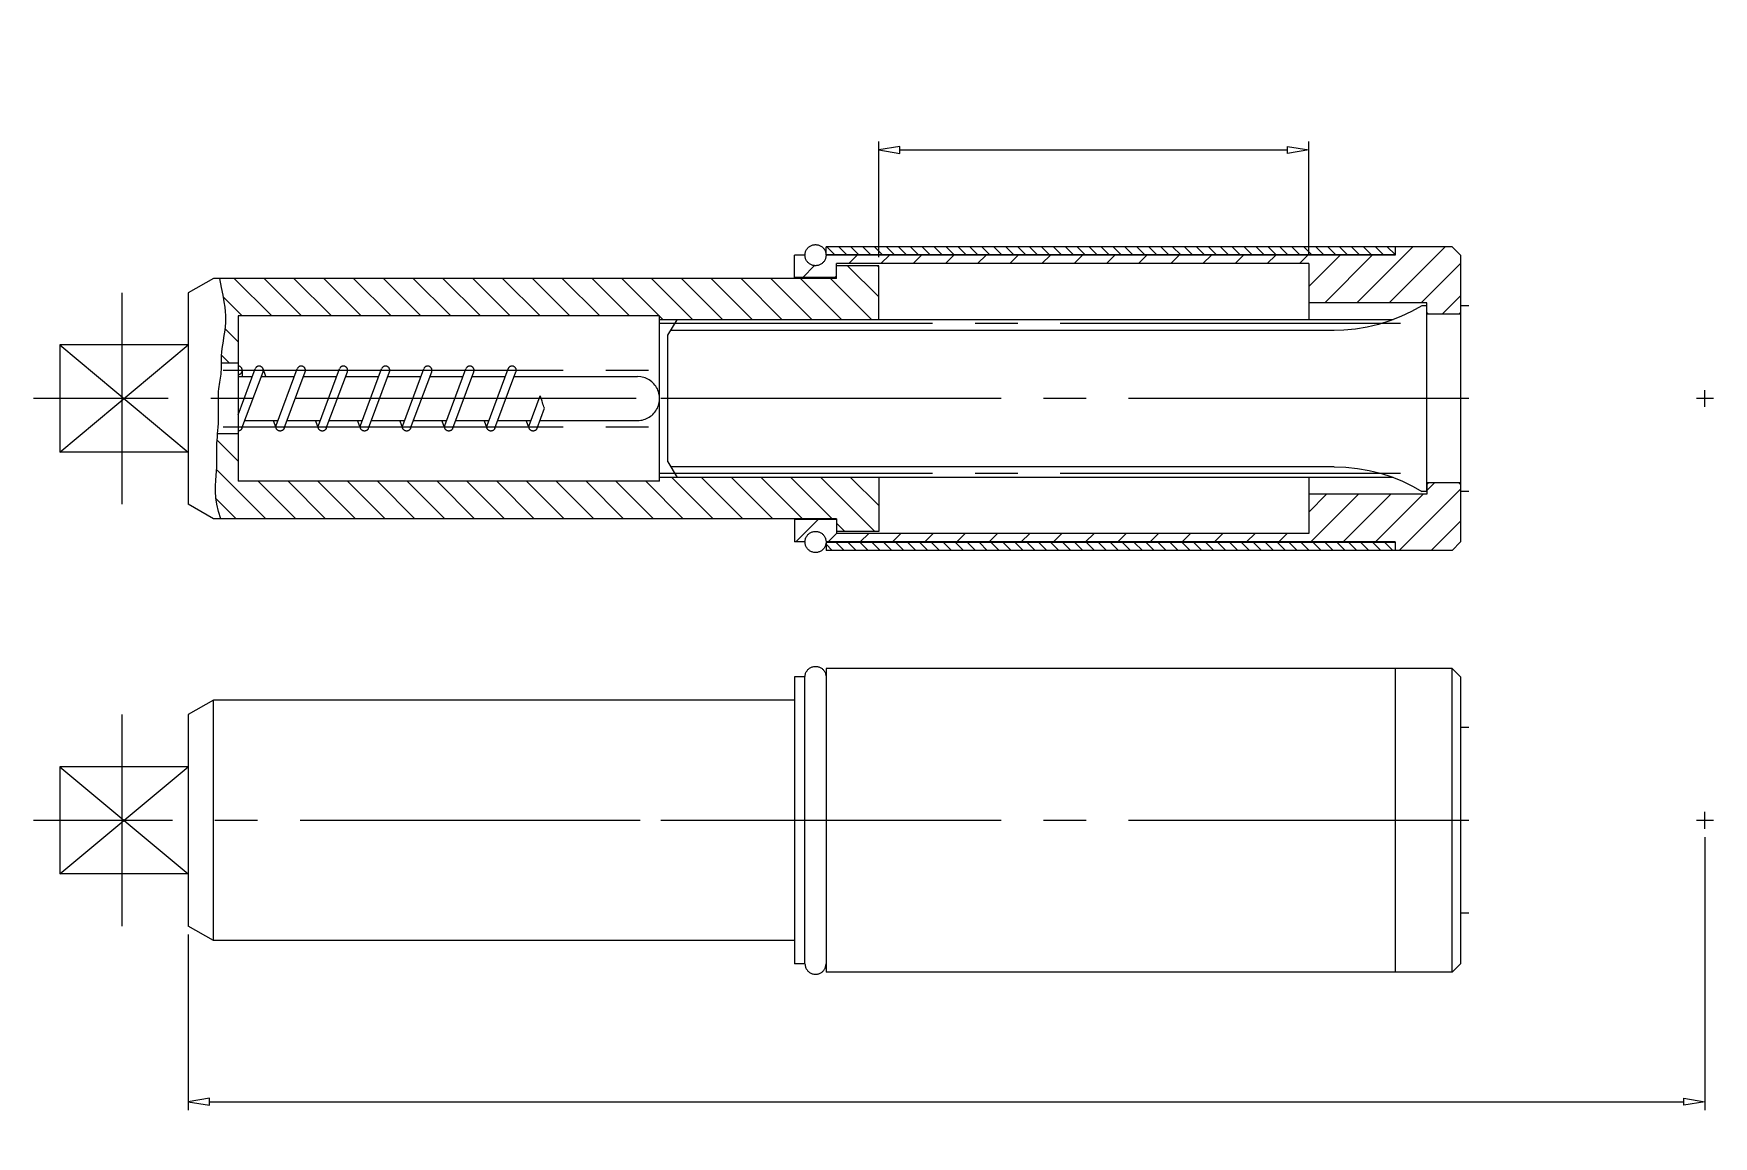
# Model space of a CAD drawing. Extents: x 0.1 to 49.5, y 18.9 to 51.2.
import ezdxf

# ---------------------------------------------------------------- set-up
doc = ezdxf.new("R2010")
doc.units = 0
doc.linetypes.add('1', pattern=[13.75, 10, -1.25, 1.25, -1.25])
doc.linetypes.add('2', pattern=[6.25, 5, -1.25])
doc.layers.get('0').update_dxf_attribs({"linetype": 'CONTINUOUS'})

msp = doc.modelspace()

# ---------------------------------------------------------------- linework, layer by layer
at = {"color": 2, "const_width": 0.000000248}
for points in [[(10.662, 51.032), (10.76, 51.023), (10.77, 51.067), (10.786, 51.102), (10.807, 51.128), (10.833, 51.146), (10.863, 51.157), (10.897, 51.161), (10.927, 51.158), (10.954, 51.151), (10.979, 51.138), (11.001, 51.121), (11.021, 51.101), (11.037, 51.078), (11.051, 51.05), (11.064, 51.016), (11.075, 50.976), (11.084, 50.933), (11.089, 50.889), (11.09, 50.845), (11.09, 50.84), (11.09, 50.833), (11.09, 50.824), (11.067, 50.856), (11.039, 50.883), (11.006, 50.907), (10.97, 50.924), (10.932, 50.935), (10.892, 50.939), (10.827, 50.93), (10.769, 50.904), (10.718, 50.86), (10.678, 50.802), (10.654, 50.734), (10.646, 50.654), (10.655, 50.571), (10.68, 50.5), (10.721, 50.44), (10.775, 50.396), (10.837, 50.369), (10.907, 50.36), (10.96, 50.365), (11.009, 50.38), (11.055, 50.405), (11.096, 50.44), (11.13, 50.484), (11.157, 50.536), (11.176, 50.601), (11.188, 50.682), (11.192, 50.781), (11.188, 50.884), (11.176, 50.973), (11.157, 51.046), (11.13, 51.107), (11.096, 51.157), (11.054, 51.197), (11.006, 51.226), (10.953, 51.243), (10.895, 51.248), (10.834, 51.242), (10.781, 51.223), (10.736, 51.192), (10.7, 51.149), (10.676, 51.096), (10.662, 51.032)], [(11.078, 50.648), (11.073, 50.591), (11.058, 50.542), (11.032, 50.502), (10.999, 50.472), (10.961, 50.454), (10.92, 50.448), (10.876, 50.455), (10.837, 50.474), (10.801, 50.506), (10.773, 50.549), (10.757, 50.599), (10.751, 50.657), (10.756, 50.709), (10.772, 50.754), (10.799, 50.792), (10.833, 50.821), (10.872, 50.838), (10.917, 50.844), (10.961, 50.838), (11, 50.821), (11.033, 50.792), (11.058, 50.753), (11.073, 50.705), (11.078, 50.648)], [(11.674, 51.234), (11.572, 51.234), (11.572, 50.553), (11.545, 50.577), (11.513, 50.602), (11.476, 50.626), (11.437, 50.649), (11.402, 50.667), (11.369, 50.681), (11.369, 50.578), (11.423, 50.548), (11.473, 50.514), (11.518, 50.476), (11.556, 50.437), (11.586, 50.398), (11.608, 50.36), (11.674, 50.36), (11.674, 51.234)], [(11.934, 50.804), (11.938, 50.708), (11.948, 50.625), (11.965, 50.556), (11.988, 50.498), (12.018, 50.45), (12.055, 50.411), (12.098, 50.382), (12.148, 50.365), (12.205, 50.36), (12.247, 50.363), (12.286, 50.372), (12.322, 50.388), (12.353, 50.409), (12.381, 50.437), (12.405, 50.469), (12.425, 50.507), (12.442, 50.55), (12.456, 50.599), (12.467, 50.655), (12.473, 50.724), (12.475, 50.804), (12.472, 50.9), (12.462, 50.982), (12.445, 51.052), (12.422, 51.11), (12.392, 51.158), (12.355, 51.197), (12.312, 51.226), (12.262, 51.243), (12.205, 51.248), (12.131, 51.238), (12.068, 51.208), (12.016, 51.158), (11.971, 51.071), (11.944, 50.953), (11.934, 50.804)], [(12.039, 50.804), (12.044, 50.931), (12.06, 51.026), (12.087, 51.09), (12.121, 51.129), (12.16, 51.153), (12.205, 51.161), (12.249, 51.153), (12.288, 51.129), (12.323, 51.089), (12.349, 51.026), (12.365, 50.931), (12.37, 50.804), (12.365, 50.677), (12.349, 50.582), (12.323, 50.519), (12.288, 50.48), (12.248, 50.456), (12.204, 50.448), (12.16, 50.455), (12.123, 50.476), (12.092, 50.511), (12.062, 50.579), (12.045, 50.676), (12.039, 50.804)], [(13.107, 50.576), (13.005, 50.585), (12.995, 50.547), (12.982, 50.516), (12.967, 50.493), (12.937, 50.468), (12.903, 50.453), (12.865, 50.448), (12.834, 50.451), (12.806, 50.46), (12.78, 50.476), (12.75, 50.504), (12.725, 50.54), (12.704, 50.584), (12.688, 50.637), (12.679, 50.704), (12.675, 50.785), (12.701, 50.749), (12.731, 50.72), (12.765, 50.698), (12.801, 50.682), (12.838, 50.672), (12.876, 50.669), (12.941, 50.678), (12.999, 50.704), (13.05, 50.748), (13.089, 50.805), (13.113, 50.873), (13.121, 50.951), (13.117, 51.004), (13.106, 51.055), (13.088, 51.103), (13.062, 51.147), (13.032, 51.182), (12.995, 51.211), (12.954, 51.232), (12.91, 51.244), (12.862, 51.248), (12.782, 51.238), (12.713, 51.205), (12.654, 51.15), (12.61, 51.071), (12.583, 50.963), (12.574, 50.826), (12.584, 50.673), (12.613, 50.551), (12.663, 50.459), (12.72, 50.404), (12.79, 50.371), (12.871, 50.36), (12.933, 50.366), (12.986, 50.385), (13.032, 50.417), (13.068, 50.461), (13.093, 50.514), (13.107, 50.576)], [(12.691, 50.952), (12.693, 50.988), (12.701, 51.023), (12.713, 51.057), (12.73, 51.088), (12.751, 51.114), (12.776, 51.134), (12.803, 51.149), (12.831, 51.158), (12.86, 51.161), (12.901, 51.155), (12.938, 51.136), (12.971, 51.106), (12.997, 51.065), (13.012, 51.016), (13.017, 50.958), (13.012, 50.902), (12.997, 50.854), (12.971, 50.815), (12.938, 50.787), (12.9, 50.769), (12.856, 50.763), (12.812, 50.769), (12.773, 50.787), (12.739, 50.815), (12.712, 50.854), (12.696, 50.899), (12.691, 50.952)], [(13.222, 50.804), (13.226, 50.708), (13.236, 50.625), (13.253, 50.556), (13.276, 50.498), (13.306, 50.45), (13.343, 50.411), (13.386, 50.382), (13.436, 50.365), (13.493, 50.36), (13.535, 50.363), (13.574, 50.372), (13.61, 50.388), (13.641, 50.409), (13.669, 50.437), (13.693, 50.469), (13.713, 50.507), (13.73, 50.55), (13.744, 50.599), (13.755, 50.655), (13.761, 50.724), (13.763, 50.804), (13.76, 50.9), (13.75, 50.982), (13.733, 51.052), (13.71, 51.11), (13.68, 51.158), (13.643, 51.197), (13.6, 51.226), (13.55, 51.243), (13.493, 51.248), (13.419, 51.238), (13.356, 51.208), (13.304, 51.158), (13.259, 51.071), (13.232, 50.953), (13.222, 50.804)], [(13.327, 50.804), (13.332, 50.931), (13.348, 51.026), (13.375, 51.09), (13.409, 51.129), (13.448, 51.153), (13.493, 51.161), (13.537, 51.153), (13.576, 51.129), (13.611, 51.089), (13.637, 51.026), (13.653, 50.931), (13.658, 50.804), (13.653, 50.677), (13.637, 50.582), (13.611, 50.519), (13.576, 50.48), (13.536, 50.456), (13.492, 50.448), (13.448, 50.455), (13.411, 50.476), (13.38, 50.511), (13.35, 50.579), (13.333, 50.676), (13.327, 50.804)], [(13.882, 51.032), (13.98, 51.023), (13.99, 51.067), (14.006, 51.102), (14.027, 51.128), (14.053, 51.146), (14.083, 51.157), (14.117, 51.161), (14.147, 51.158), (14.174, 51.151), (14.199, 51.138), (14.221, 51.121), (14.241, 51.101), (14.257, 51.078), (14.271, 51.05), (14.284, 51.016), (14.295, 50.976), (14.303, 50.933), (14.309, 50.889), (14.31, 50.845), (14.31, 50.84), (14.31, 50.833), (14.31, 50.824), (14.287, 50.856), (14.259, 50.883), (14.226, 50.907), (14.19, 50.924), (14.152, 50.935), (14.112, 50.939), (14.047, 50.93), (13.989, 50.904), (13.938, 50.86), (13.898, 50.802), (13.874, 50.734), (13.866, 50.654), (13.875, 50.571), (13.899, 50.5), (13.941, 50.44), (13.995, 50.396), (14.057, 50.369), (14.127, 50.36), (14.179, 50.365), (14.229, 50.38), (14.275, 50.405), (14.316, 50.44), (14.35, 50.484), (14.377, 50.536), (14.396, 50.601), (14.408, 50.682), (14.411, 50.781), (14.408, 50.884), (14.396, 50.973), (14.377, 51.046), (14.35, 51.107), (14.316, 51.157), (14.274, 51.197), (14.226, 51.226), (14.173, 51.243), (14.115, 51.248), (14.054, 51.242), (14.001, 51.223), (13.956, 51.192), (13.92, 51.149), (13.895, 51.096), (13.882, 51.032)], [(14.298, 50.648), (14.293, 50.591), (14.278, 50.542), (14.252, 50.502), (14.219, 50.472), (14.181, 50.454), (14.14, 50.448), (14.096, 50.455), (14.057, 50.474), (14.021, 50.506), (13.993, 50.549), (13.977, 50.599), (13.971, 50.657), (13.976, 50.709), (13.992, 50.754), (14.019, 50.792), (14.053, 50.821), (14.092, 50.838), (14.137, 50.844), (14.181, 50.838), (14.22, 50.821), (14.253, 50.792), (14.278, 50.753), (14.293, 50.705), (14.298, 50.648)], [(11.03, 49.747), (10.928, 49.747), (10.928, 49.066), (10.901, 49.091), (10.869, 49.115), (10.832, 49.14), (10.793, 49.162), (10.758, 49.181), (10.725, 49.195), (10.725, 49.092), (10.779, 49.062), (10.829, 49.028), (10.874, 48.99), (10.912, 48.95), (10.942, 48.911), (10.964, 48.873), (11.03, 48.873), (11.03, 49.747)], [(11.242, 49.762), (11.483, 48.862), (11.564, 48.862), (11.324, 49.762), (11.242, 49.762)], [(12.147, 49.644), (12.147, 49.747), (11.599, 49.747), (11.6, 49.722), (11.604, 49.697), (11.611, 49.673), (11.628, 49.634), (11.65, 49.595), (11.678, 49.557), (11.713, 49.517), (11.758, 49.473), (11.811, 49.425), (11.892, 49.353), (11.952, 49.292), (11.994, 49.241), (12.02, 49.197), (12.036, 49.154), (12.041, 49.113), (12.037, 49.072), (12.022, 49.037), (11.998, 49.005), (11.966, 48.981), (11.929, 48.967), (11.885, 48.962), (11.84, 48.967), (11.8, 48.982), (11.768, 49.008), (11.743, 49.043), (11.728, 49.086), (11.723, 49.136), (11.618, 49.125), (11.632, 49.05), (11.659, 48.987), (11.699, 48.938), (11.751, 48.902), (11.814, 48.88), (11.888, 48.873), (11.962, 48.881), (12.024, 48.904), (12.076, 48.943), (12.115, 48.993), (12.138, 49.05), (12.146, 49.115), (12.144, 49.15), (12.137, 49.184), (12.126, 49.218), (12.109, 49.252), (12.086, 49.287), (12.058, 49.324), (12.02, 49.366), (11.967, 49.417), (11.901, 49.477), (11.847, 49.525), (11.808, 49.562), (11.784, 49.587), (11.767, 49.606), (11.753, 49.625), (11.741, 49.644), (12.147, 49.644)], [(12.29, 49.185), (12.261, 49.019), (12.261, 48.877), (12.377, 48.877), (12.377, 49.019), (12.352, 49.185), (12.29, 49.185)], [(12.449, 49.019), (12.449, 48.877), (12.565, 48.877), (12.565, 49.019), (12.538, 49.185), (12.477, 49.185), (12.449, 49.019)], [(10.684, 48.261), (10.684, 47.39), (10.849, 47.39), (11.046, 48.007), (11.062, 48.059), (11.075, 48.102), (11.085, 48.135), (11.096, 48.099), (11.111, 48.052), (11.129, 47.996), (11.328, 47.39), (11.475, 47.39), (11.475, 48.261), (11.37, 48.261), (11.37, 47.532), (11.129, 48.261), (11.03, 48.261), (10.79, 47.52), (10.79, 48.261), (10.684, 48.261)], [(11.601, 47.945), (11.612, 47.839), (11.643, 47.752), (11.694, 47.686), (11.75, 47.647), (11.813, 47.624), (11.883, 47.616), (11.961, 47.625), (12.028, 47.654), (12.085, 47.701), (12.129, 47.765), (12.155, 47.844), (12.164, 47.937), (12.16, 48.012), (12.149, 48.076), (12.129, 48.128), (12.103, 48.171), (12.069, 48.207), (12.028, 48.236), (11.982, 48.258), (11.934, 48.271), (11.883, 48.275), (11.804, 48.266), (11.736, 48.237), (11.679, 48.19), (11.636, 48.125), (11.61, 48.044), (11.601, 47.945)], [(11.706, 47.945), (11.712, 48.019), (11.728, 48.08), (11.756, 48.127), (11.793, 48.16), (11.835, 48.18), (11.883, 48.187), (11.931, 48.18), (11.973, 48.16), (12.009, 48.127), (12.037, 48.079), (12.054, 48.018), (12.059, 47.942), (12.054, 47.87), (12.037, 47.811), (12.009, 47.765), (11.972, 47.731), (11.93, 47.711), (11.883, 47.704), (11.835, 47.711), (11.793, 47.731), (11.756, 47.764), (11.728, 47.811), (11.712, 47.872), (11.706, 47.945)], [(12.673, 48.261), (12.673, 48.181), (12.629, 48.233), (12.573, 48.265), (12.505, 48.275), (12.458, 48.27), (12.414, 48.257), (12.373, 48.233), (12.336, 48.202), (12.305, 48.163), (12.28, 48.117), (12.261, 48.065), (12.25, 48.008), (12.247, 47.946), (12.25, 47.885), (12.26, 47.828), (12.277, 47.775), (12.3, 47.728), (12.33, 47.688), (12.366, 47.657), (12.408, 47.634), (12.453, 47.621), (12.5, 47.616), (12.535, 47.619), (12.568, 47.627), (12.597, 47.64), (12.624, 47.658), (12.647, 47.679), (12.666, 47.703), (12.666, 47.39), (12.767, 47.39), (12.767, 48.261), (12.673, 48.261)], [(12.351, 47.946), (12.357, 48.02), (12.373, 48.08), (12.4, 48.127), (12.434, 48.16), (12.472, 48.18), (12.515, 48.187), (12.557, 48.181), (12.595, 48.162), (12.628, 48.13), (12.654, 48.085), (12.669, 48.027), (12.675, 47.955), (12.669, 47.876), (12.653, 47.813), (12.627, 47.765), (12.593, 47.731), (12.554, 47.711), (12.51, 47.704), (12.467, 47.711), (12.43, 47.73), (12.397, 47.763), (12.371, 47.809), (12.356, 47.87), (12.351, 47.946)], [(12.956, 48.261), (12.956, 48.139), (13.072, 48.139), (13.072, 48.261), (12.956, 48.261)], [(13.756, 48.158), (13.756, 48.261), (13.208, 48.261), (13.209, 48.235), (13.213, 48.211), (13.22, 48.187), (13.236, 48.148), (13.259, 48.109), (13.287, 48.071), (13.322, 48.031), (13.366, 47.987), (13.42, 47.939), (13.5, 47.867), (13.561, 47.805), (13.602, 47.755), (13.629, 47.71), (13.645, 47.667), (13.65, 47.626), (13.645, 47.586), (13.631, 47.55), (13.607, 47.519), (13.575, 47.495), (13.537, 47.48), (13.494, 47.475), (13.448, 47.48), (13.409, 47.496), (13.376, 47.522), (13.352, 47.556), (13.337, 47.599), (13.332, 47.65), (13.227, 47.639), (13.241, 47.563), (13.268, 47.501), (13.308, 47.451), (13.36, 47.415), (13.423, 47.394), (13.496, 47.387), (13.57, 47.395), (13.633, 47.418), (13.685, 47.456), (13.724, 47.506), (13.747, 47.564), (13.754, 47.628), (13.752, 47.663), (13.745, 47.697), (13.734, 47.731), (13.718, 47.765), (13.695, 47.801), (13.667, 47.837), (13.628, 47.879), (13.576, 47.93), (13.51, 47.991), (13.456, 48.039), (13.417, 48.075), (13.392, 48.1), (13.376, 48.119), (13.361, 48.139), (13.349, 48.158), (13.756, 48.158)], [(30.608, 47.459), (30.72, 47.449), (30.732, 47.499), (30.751, 47.54), (30.778, 47.572), (30.81, 47.595), (30.846, 47.608), (30.887, 47.613), (30.936, 47.606), (30.979, 47.587), (31.017, 47.555), (31.047, 47.512), (31.064, 47.461), (31.07, 47.401), (31.065, 47.345), (31.048, 47.297), (31.019, 47.257), (30.982, 47.228), (30.937, 47.211), (30.885, 47.205), (30.852, 47.207), (30.821, 47.215), (30.792, 47.228), (30.767, 47.245), (30.745, 47.266), (30.727, 47.289), (30.627, 47.276), (30.711, 46.83), (31.142, 46.83), (31.142, 46.932), (30.796, 46.932), (30.75, 47.165), (30.803, 47.135), (30.857, 47.117), (30.914, 47.111), (30.985, 47.12), (31.049, 47.146), (31.105, 47.189), (31.149, 47.247), (31.175, 47.314), (31.183, 47.392), (31.176, 47.467), (31.153, 47.534), (31.115, 47.595), (31.052, 47.654), (30.976, 47.689), (30.887, 47.7), (30.813, 47.693), (30.749, 47.671), (30.694, 47.634), (30.651, 47.585), (30.623, 47.527), (30.608, 47.459)], [(31.282, 47.258), (31.286, 47.162), (31.296, 47.08), (31.314, 47.011), (31.338, 46.953), (31.37, 46.905), (31.408, 46.866), (31.453, 46.838), (31.505, 46.821), (31.565, 46.815), (31.609, 46.818), (31.65, 46.828), (31.687, 46.843), (31.72, 46.865), (31.749, 46.892), (31.774, 46.924), (31.795, 46.962), (31.813, 47.005), (31.828, 47.053), (31.839, 47.11), (31.845, 47.178), (31.847, 47.258), (31.844, 47.353), (31.834, 47.435), (31.816, 47.504), (31.792, 47.562), (31.761, 47.61), (31.722, 47.649), (31.677, 47.678), (31.625, 47.695), (31.565, 47.7), (31.487, 47.69), (31.421, 47.661), (31.368, 47.611), (31.32, 47.523), (31.292, 47.406), (31.282, 47.258)], [(31.391, 47.258), (31.397, 47.385), (31.414, 47.479), (31.441, 47.542), (31.477, 47.582), (31.518, 47.605), (31.565, 47.613), (31.611, 47.605), (31.652, 47.581), (31.688, 47.542), (31.716, 47.479), (31.733, 47.384), (31.738, 47.258), (31.733, 47.131), (31.716, 47.036), (31.688, 46.974), (31.652, 46.934), (31.611, 46.911), (31.564, 46.903), (31.518, 46.91), (31.479, 46.931), (31.446, 46.965), (31.416, 47.033), (31.398, 47.131), (31.391, 47.258)], [(27.181, 40.144), (27.279, 40.135), (27.29, 40.179), (27.305, 40.214), (27.326, 40.24), (27.352, 40.258), (27.382, 40.269), (27.416, 40.273), (27.446, 40.27), (27.474, 40.263), (27.499, 40.25), (27.521, 40.233), (27.54, 40.213), (27.556, 40.19), (27.571, 40.162), (27.583, 40.128), (27.594, 40.088), (27.603, 40.045), (27.608, 40.001), (27.61, 39.957), (27.61, 39.952), (27.609, 39.945), (27.609, 39.936), (27.586, 39.968), (27.558, 39.995), (27.526, 40.019), (27.489, 40.036), (27.451, 40.047), (27.411, 40.051), (27.346, 40.042), (27.288, 40.016), (27.237, 39.972), (27.197, 39.914), (27.174, 39.845), (27.166, 39.766), (27.174, 39.683), (27.199, 39.612), (27.24, 39.552), (27.294, 39.508), (27.356, 39.481), (27.426, 39.472), (27.479, 39.477), (27.528, 39.492), (27.574, 39.517), (27.615, 39.552), (27.649, 39.596), (27.676, 39.648), (27.695, 39.713), (27.707, 39.794), (27.711, 39.893), (27.707, 39.996), (27.695, 40.085), (27.676, 40.158), (27.65, 40.219), (27.615, 40.269), (27.574, 40.309), (27.526, 40.337), (27.472, 40.355), (27.414, 40.36), (27.353, 40.354), (27.3, 40.335), (27.255, 40.304), (27.219, 40.261), (27.195, 40.208), (27.181, 40.144)], [(28.345, 40.243), (28.345, 40.346), (27.797, 40.346), (27.798, 40.32), (27.802, 40.295), (27.809, 40.271), (27.825, 40.232), (27.848, 40.194), (27.876, 40.156), (27.911, 40.116), (27.955, 40.072), (28.009, 40.024), (28.089, 39.952), (28.15, 39.89), (28.191, 39.839), (28.218, 39.795), (28.234, 39.752), (28.239, 39.711), (28.234, 39.671), (28.22, 39.635), (28.196, 39.604), (28.164, 39.58), (28.126, 39.565), (28.083, 39.56), (28.037, 39.565), (27.998, 39.581), (27.965, 39.606), (27.941, 39.641), (27.926, 39.684), (27.921, 39.735), (27.816, 39.723), (27.83, 39.648), (27.857, 39.586), (27.897, 39.536), (27.949, 39.5), (28.012, 39.479), (28.085, 39.472), (28.159, 39.479), (28.222, 39.503), (28.274, 39.541), (28.313, 39.591), (28.336, 39.649), (28.343, 39.713), (28.341, 39.748), (28.334, 39.782), (28.323, 39.816), (28.307, 39.85), (28.284, 39.886), (28.256, 39.922), (28.217, 39.964), (28.165, 40.015), (28.099, 40.075), (28.045, 40.124), (28.006, 40.16), (27.981, 40.185), (27.965, 40.204), (27.95, 40.224), (27.938, 40.243), (28.345, 40.243)], [(28.454, 40.116), (28.556, 40.102), (28.57, 40.156), (28.59, 40.2), (28.616, 40.232), (28.646, 40.255), (28.68, 40.268), (28.718, 40.273), (28.764, 40.267), (28.804, 40.249), (28.84, 40.22), (28.867, 40.183), (28.884, 40.14), (28.889, 40.091), (28.884, 40.045), (28.869, 40.004), (28.843, 39.969), (28.81, 39.943), (28.771, 39.927), (28.727, 39.922), (28.706, 39.923), (28.682, 39.927), (28.655, 39.934), (28.666, 39.84), (28.673, 39.84), (28.678, 39.841), (28.683, 39.841), (28.725, 39.837), (28.764, 39.825), (28.8, 39.805), (28.829, 39.777), (28.846, 39.741), (28.852, 39.695), (28.848, 39.659), (28.835, 39.626), (28.814, 39.598), (28.786, 39.577), (28.754, 39.564), (28.716, 39.56), (28.679, 39.564), (28.646, 39.577), (28.617, 39.599), (28.594, 39.629), (28.577, 39.668), (28.566, 39.716), (28.464, 39.697), (28.482, 39.631), (28.51, 39.575), (28.549, 39.531), (28.597, 39.498), (28.652, 39.478), (28.714, 39.472), (28.758, 39.475), (28.8, 39.485), (28.839, 39.502), (28.874, 39.525), (28.903, 39.553), (28.926, 39.586), (28.943, 39.622), (28.953, 39.659), (28.956, 39.698), (28.953, 39.734), (28.944, 39.769), (28.928, 39.801), (28.905, 39.829), (28.877, 39.854), (28.842, 39.874), (28.888, 39.89), (28.926, 39.915), (28.956, 39.948), (28.979, 39.989), (28.993, 40.035), (28.997, 40.089), (28.988, 40.161), (28.962, 40.225), (28.918, 40.282), (28.861, 40.326), (28.794, 40.352), (28.718, 40.361), (28.649, 40.353), (28.589, 40.331), (28.537, 40.293), (28.495, 40.243), (28.468, 40.184), (28.454, 40.116)], [(29.254, 39.874), (29.216, 39.855), (29.184, 39.832), (29.16, 39.804), (29.144, 39.772), (29.133, 39.736), (29.13, 39.696), (29.137, 39.636), (29.159, 39.583), (29.195, 39.536), (29.243, 39.5), (29.301, 39.479), (29.368, 39.472), (29.436, 39.479), (29.494, 39.501), (29.543, 39.538), (29.579, 39.585), (29.601, 39.639), (29.609, 39.699), (29.605, 39.738), (29.595, 39.773), (29.579, 39.804), (29.555, 39.832), (29.524, 39.855), (29.487, 39.874), (29.534, 39.895), (29.572, 39.923), (29.603, 39.958), (29.625, 39.999), (29.638, 40.045), (29.643, 40.097), (29.634, 40.167), (29.609, 40.23), (29.568, 40.284), (29.512, 40.327), (29.446, 40.352), (29.37, 40.36), (29.293, 40.352), (29.227, 40.327), (29.172, 40.284), (29.13, 40.229), (29.105, 40.166), (29.097, 40.094), (29.101, 40.04), (29.115, 39.993), (29.138, 39.952), (29.169, 39.918), (29.208, 39.892), (29.254, 39.874)], [(29.201, 40.094), (29.203, 40.125), (29.21, 40.154), (29.222, 40.183), (29.238, 40.209), (29.258, 40.231), (29.283, 40.249), (29.311, 40.262), (29.34, 40.27), (29.371, 40.273), (29.417, 40.267), (29.457, 40.251), (29.491, 40.223), (29.518, 40.187), (29.533, 40.146), (29.539, 40.098), (29.533, 40.05), (29.517, 40.007), (29.49, 39.97), (29.454, 39.942), (29.414, 39.926), (29.367, 39.92), (29.322, 39.925), (29.283, 39.942), (29.248, 39.97), (29.222, 40.006), (29.206, 40.047), (29.201, 40.094)], [(30.068, 40.346), (30.068, 40.137), (29.708, 40.137), (29.708, 40.039), (30.087, 39.475), (30.17, 39.475), (30.17, 40.039), (30.282, 40.039), (30.282, 40.137), (30.17, 40.137), (30.17, 40.346), (30.068, 40.346)], [(30.068, 39.647), (29.808, 40.039), (30.068, 40.039), (30.068, 39.647)], [(30.921, 40.243), (30.921, 40.346), (30.373, 40.346), (30.374, 40.32), (30.377, 40.295), (30.385, 40.271), (30.401, 40.232), (30.424, 40.194), (30.452, 40.156), (30.487, 40.116), (30.531, 40.072), (30.585, 40.024), (30.665, 39.952), (30.726, 39.89), (30.767, 39.839), (30.794, 39.795), (30.81, 39.752), (30.815, 39.711), (30.81, 39.671), (30.796, 39.635), (30.772, 39.604), (30.74, 39.58), (30.702, 39.565), (30.659, 39.56), (30.613, 39.565), (30.574, 39.581), (30.541, 39.606), (30.517, 39.641), (30.502, 39.684), (30.497, 39.735), (30.392, 39.723), (30.406, 39.648), (30.433, 39.586), (30.473, 39.536), (30.525, 39.5), (30.588, 39.479), (30.661, 39.472), (30.735, 39.479), (30.798, 39.503), (30.85, 39.541), (30.889, 39.591), (30.912, 39.649), (30.919, 39.713), (30.917, 39.748), (30.91, 39.782), (30.899, 39.816), (30.883, 39.85), (30.86, 39.886), (30.832, 39.922), (30.793, 39.964), (30.741, 40.015), (30.675, 40.075), (30.621, 40.124), (30.582, 40.16), (30.557, 40.185), (30.541, 40.204), (30.526, 40.224), (30.514, 40.243), (30.921, 40.243)], [(27.598, 39.76), (27.593, 39.703), (27.577, 39.654), (27.551, 39.614), (27.518, 39.584), (27.48, 39.566), (27.439, 39.56), (27.396, 39.567), (27.356, 39.586), (27.321, 39.618), (27.293, 39.661), (27.276, 39.711), (27.27, 39.769), (27.276, 39.821), (27.292, 39.866), (27.318, 39.904), (27.352, 39.933), (27.392, 39.95), (27.436, 39.956), (27.48, 39.95), (27.519, 39.933), (27.552, 39.904), (27.577, 39.865), (27.593, 39.817), (27.598, 39.76)], [(29.234, 39.693), (29.238, 39.731), (29.251, 39.765), (29.272, 39.793), (29.3, 39.815), (29.332, 39.828), (29.37, 39.833), (29.407, 39.828), (29.439, 39.815), (29.467, 39.794), (29.488, 39.766), (29.5, 39.734), (29.504, 39.698), (29.5, 39.661), (29.487, 39.628), (29.466, 39.6), (29.438, 39.577), (29.405, 39.564), (29.369, 39.56), (29.332, 39.564), (29.3, 39.577), (29.272, 39.599), (29.251, 39.627), (29.238, 39.658), (29.234, 39.693)], [(9.992, 36.565), (10.09, 36.556), (10.101, 36.599), (10.117, 36.634), (10.138, 36.661), (10.163, 36.679), (10.193, 36.69), (10.228, 36.693), (10.258, 36.691), (10.285, 36.683), (10.31, 36.671), (10.332, 36.654), (10.351, 36.634), (10.368, 36.61), (10.382, 36.582), (10.395, 36.548), (10.406, 36.509), (10.414, 36.466), (10.419, 36.422), (10.421, 36.378), (10.421, 36.373), (10.421, 36.365), (10.42, 36.357), (10.398, 36.389), (10.37, 36.416), (10.337, 36.439), (10.301, 36.457), (10.263, 36.468), (10.223, 36.471), (10.157, 36.463), (10.099, 36.436), (10.048, 36.393), (10.009, 36.335), (9.985, 36.266), (9.977, 36.186), (9.985, 36.104), (10.01, 36.033), (10.051, 35.973), (10.105, 35.928), (10.167, 35.901), (10.238, 35.892), (10.29, 35.897), (10.339, 35.913), (10.386, 35.938), (10.427, 35.973), (10.461, 36.016), (10.487, 36.068), (10.507, 36.133), (10.518, 36.215), (10.522, 36.313), (10.518, 36.417), (10.507, 36.506), (10.488, 36.579), (10.461, 36.64), (10.427, 36.69), (10.385, 36.73), (10.337, 36.758), (10.284, 36.775), (10.225, 36.781), (10.164, 36.775), (10.112, 36.756), (10.066, 36.724), (10.031, 36.682), (10.006, 36.628), (9.992, 36.565)], [(11.004, 36.766), (10.903, 36.766), (10.903, 36.085), (10.876, 36.11), (10.844, 36.134), (10.806, 36.159), (10.768, 36.181), (10.732, 36.2), (10.699, 36.214), (10.699, 36.111), (10.754, 36.081), (10.803, 36.047), (10.848, 36.009), (10.887, 35.969), (10.917, 35.93), (10.939, 35.892), (11.004, 35.892), (11.004, 36.766)], [(11.265, 36.337), (11.268, 36.241), (11.279, 36.158), (11.295, 36.089), (11.319, 36.031), (11.349, 35.982), (11.385, 35.943), (11.428, 35.915), (11.478, 35.898), (11.535, 35.892), (11.578, 35.896), (11.617, 35.905), (11.652, 35.921), (11.684, 35.942), (11.712, 35.969), (11.736, 36.002), (11.756, 36.04), (11.773, 36.083), (11.787, 36.131), (11.797, 36.188), (11.804, 36.257), (11.806, 36.337), (11.802, 36.433), (11.792, 36.515), (11.776, 36.584), (11.752, 36.642), (11.723, 36.691), (11.686, 36.73), (11.643, 36.758), (11.593, 36.775), (11.535, 36.781), (11.461, 36.771), (11.398, 36.741), (11.347, 36.691), (11.302, 36.603), (11.274, 36.485), (11.265, 36.337)], [(11.37, 36.337), (11.375, 36.464), (11.391, 36.559), (11.417, 36.622), (11.452, 36.662), (11.491, 36.685), (11.535, 36.693), (11.58, 36.685), (11.619, 36.662), (11.653, 36.622), (11.68, 36.559), (11.696, 36.464), (11.701, 36.337), (11.696, 36.21), (11.68, 36.115), (11.653, 36.052), (11.619, 36.012), (11.579, 35.989), (11.534, 35.981), (11.491, 35.988), (11.453, 36.009), (11.422, 36.043), (11.393, 36.111), (11.376, 36.209), (11.37, 36.337)], [(12.437, 36.109), (12.336, 36.117), (12.326, 36.079), (12.313, 36.049), (12.298, 36.026), (12.268, 36.001), (12.234, 35.985), (12.196, 35.98), (12.165, 35.983), (12.136, 35.993), (12.11, 36.009), (12.081, 36.037), (12.055, 36.073), (12.035, 36.116), (12.019, 36.17), (12.009, 36.237), (12.006, 36.317), (12.032, 36.282), (12.062, 36.253), (12.096, 36.23), (12.132, 36.214), (12.169, 36.205), (12.207, 36.202), (12.272, 36.21), (12.329, 36.237), (12.38, 36.28), (12.42, 36.338), (12.444, 36.406), (12.452, 36.484), (12.448, 36.537), (12.437, 36.588), (12.418, 36.636), (12.393, 36.679), (12.362, 36.715), (12.326, 36.744), (12.285, 36.765), (12.24, 36.777), (12.192, 36.781), (12.113, 36.77), (12.044, 36.737), (11.985, 36.683), (11.94, 36.603), (11.913, 36.495), (11.905, 36.359), (11.914, 36.206), (11.944, 36.084), (11.993, 35.992), (12.051, 35.937), (12.12, 35.903), (12.202, 35.892), (12.263, 35.899), (12.317, 35.918), (12.362, 35.95), (12.398, 35.993), (12.423, 36.046), (12.437, 36.109)], [(12.022, 36.484), (12.024, 36.521), (12.032, 36.556), (12.044, 36.59), (12.061, 36.621), (12.082, 36.647), (12.106, 36.667), (12.134, 36.682), (12.162, 36.69), (12.191, 36.693), (12.232, 36.687), (12.269, 36.669), (12.301, 36.639), (12.327, 36.598), (12.343, 36.548), (12.348, 36.49), (12.343, 36.434), (12.327, 36.387), (12.302, 36.348), (12.269, 36.319), (12.23, 36.302), (12.187, 36.296), (12.143, 36.302), (12.104, 36.319), (12.07, 36.348), (12.043, 36.386), (12.027, 36.432), (12.022, 36.484)], [(12.553, 36.538), (12.66, 36.529), (12.671, 36.579), (12.69, 36.62), (12.715, 36.652), (12.746, 36.675), (12.781, 36.689), (12.819, 36.693), (12.866, 36.687), (12.907, 36.667), (12.944, 36.635), (12.972, 36.592), (12.989, 36.541), (12.995, 36.481), (12.989, 36.424), (12.973, 36.376), (12.946, 36.336), (12.91, 36.307), (12.867, 36.29), (12.818, 36.284), (12.786, 36.286), (12.756, 36.294), (12.729, 36.307), (12.704, 36.324), (12.684, 36.345), (12.667, 36.368), (12.571, 36.355), (12.651, 35.908), (13.064, 35.908), (13.064, 36.01), (12.733, 36.01), (12.688, 36.244), (12.739, 36.214), (12.791, 36.195), (12.845, 36.189), (12.913, 36.198), (12.974, 36.224), (13.028, 36.268), (13.069, 36.326), (13.094, 36.394), (13.103, 36.471), (13.095, 36.546), (13.073, 36.615), (13.037, 36.675), (12.977, 36.734), (12.905, 36.769), (12.819, 36.781), (12.749, 36.774), (12.687, 36.752), (12.635, 36.715), (12.594, 36.666), (12.567, 36.607), (12.553, 36.538)], [(13.198, 36.537), (13.299, 36.522), (13.314, 36.577), (13.334, 36.621), (13.359, 36.653), (13.389, 36.675), (13.423, 36.689), (13.462, 36.693), (13.507, 36.687), (13.547, 36.67), (13.583, 36.641), (13.61, 36.603), (13.627, 36.56), (13.632, 36.512), (13.627, 36.465), (13.612, 36.425), (13.587, 36.39), (13.553, 36.364), (13.514, 36.348), (13.47, 36.342), (13.449, 36.344), (13.425, 36.348), (13.398, 36.354), (13.41, 36.26), (13.416, 36.261), (13.421, 36.262), (13.426, 36.262), (13.468, 36.258), (13.507, 36.246), (13.543, 36.226), (13.572, 36.198), (13.589, 36.161), (13.595, 36.116), (13.591, 36.079), (13.578, 36.047), (13.557, 36.019), (13.53, 35.997), (13.497, 35.985), (13.459, 35.98), (13.422, 35.985), (13.389, 35.998), (13.36, 36.019), (13.337, 36.05), (13.32, 36.089), (13.31, 36.137), (13.208, 36.118), (13.226, 36.052), (13.254, 35.996), (13.293, 35.951), (13.34, 35.919), (13.395, 35.899), (13.457, 35.892), (13.501, 35.896), (13.543, 35.906), (13.582, 35.923), (13.617, 35.946), (13.646, 35.974), (13.669, 36.006), (13.686, 36.042), (13.696, 36.08), (13.7, 36.119), (13.696, 36.155), (13.687, 36.189), (13.671, 36.221), (13.649, 36.25), (13.62, 36.275), (13.585, 36.295), (13.631, 36.311), (13.669, 36.336), (13.7, 36.369), (13.722, 36.409), (13.736, 36.456), (13.74, 36.509), (13.732, 36.581), (13.705, 36.646), (13.661, 36.702), (13.604, 36.747), (13.537, 36.773), (13.461, 36.782), (13.392, 36.774), (13.332, 36.751), (13.28, 36.713), (13.239, 36.663), (13.211, 36.605), (13.198, 36.537)], [(10.409, 36.181), (10.404, 36.124), (10.388, 36.075), (10.362, 36.035), (10.329, 36.005), (10.292, 35.987), (10.25, 35.981), (10.207, 35.987), (10.168, 36.007), (10.132, 36.039), (10.104, 36.082), (10.087, 36.132), (10.082, 36.19), (10.087, 36.242), (10.103, 36.287), (10.13, 36.325), (10.164, 36.354), (10.203, 36.371), (10.247, 36.377), (10.292, 36.371), (10.33, 36.354), (10.364, 36.325), (10.389, 36.286), (10.404, 36.238), (10.409, 36.181)], [(9.992, 27.757), (10.09, 27.748), (10.101, 27.792), (10.117, 27.827), (10.138, 27.853), (10.163, 27.871), (10.193, 27.882), (10.228, 27.886), (10.258, 27.883), (10.285, 27.875), (10.31, 27.863), (10.332, 27.846), (10.351, 27.826), (10.368, 27.803), (10.382, 27.775), (10.395, 27.741), (10.406, 27.701), (10.414, 27.658), (10.419, 27.614), (10.421, 27.57), (10.421, 27.565), (10.421, 27.558), (10.42, 27.549), (10.398, 27.581), (10.37, 27.608), (10.337, 27.632), (10.301, 27.649), (10.263, 27.66), (10.223, 27.663), (10.157, 27.655), (10.099, 27.629), (10.048, 27.585), (10.009, 27.527), (9.985, 27.458), (9.977, 27.379), (9.985, 27.296), (10.01, 27.225), (10.051, 27.165), (10.105, 27.121), (10.167, 27.094), (10.238, 27.085), (10.29, 27.09), (10.339, 27.105), (10.386, 27.13), (10.427, 27.165), (10.461, 27.209), (10.487, 27.261), (10.507, 27.325), (10.518, 27.407), (10.522, 27.506), (10.518, 27.609), (10.507, 27.698), (10.488, 27.771), (10.461, 27.832), (10.427, 27.882), (10.385, 27.922), (10.337, 27.95), (10.284, 27.968), (10.225, 27.973), (10.164, 27.967), (10.112, 27.948), (10.066, 27.917), (10.031, 27.874), (10.006, 27.821), (9.992, 27.757)], [(11.004, 27.959), (10.903, 27.959), (10.903, 27.278), (10.876, 27.302), (10.844, 27.327), (10.806, 27.351), (10.768, 27.374), (10.732, 27.392), (10.699, 27.406), (10.699, 27.303), (10.754, 27.273), (10.803, 27.239), (10.848, 27.201), (10.887, 27.161), (10.917, 27.123), (10.939, 27.085), (11.004, 27.085), (11.004, 27.959)], [(11.265, 27.529), (11.268, 27.433), (11.279, 27.35), (11.295, 27.281), (11.319, 27.223), (11.349, 27.175), (11.385, 27.136), (11.428, 27.107), (11.478, 27.09), (11.535, 27.085), (11.578, 27.088), (11.617, 27.097), (11.652, 27.113), (11.684, 27.134), (11.712, 27.162), (11.736, 27.194), (11.756, 27.232), (11.773, 27.275), (11.787, 27.324), (11.797, 27.38), (11.804, 27.449), (11.806, 27.529), (11.802, 27.625), (11.792, 27.707), (11.776, 27.777), (11.752, 27.835), (11.723, 27.883), (11.686, 27.922), (11.643, 27.951), (11.593, 27.968), (11.535, 27.973), (11.461, 27.963), (11.398, 27.933), (11.347, 27.883), (11.302, 27.796), (11.274, 27.678), (11.265, 27.529)], [(11.37, 27.529), (11.375, 27.656), (11.391, 27.751), (11.417, 27.815), (11.452, 27.854), (11.491, 27.878), (11.535, 27.886), (11.58, 27.878), (11.619, 27.854), (11.653, 27.814), (11.68, 27.751), (11.696, 27.656), (11.701, 27.529), (11.696, 27.402), (11.68, 27.307), (11.653, 27.244), (11.619, 27.204), (11.579, 27.181), (11.534, 27.173), (11.491, 27.18), (11.453, 27.201), (11.422, 27.235), (11.393, 27.303), (11.376, 27.401), (11.37, 27.529)], [(12.437, 27.301), (12.336, 27.31), (12.326, 27.272), (12.313, 27.241), (12.298, 27.218), (12.268, 27.193), (12.234, 27.178), (12.196, 27.172), (12.165, 27.176), (12.136, 27.185), (12.11, 27.201), (12.081, 27.229), (12.055, 27.265), (12.035, 27.308), (12.019, 27.362), (12.009, 27.429), (12.006, 27.51), (12.032, 27.474), (12.062, 27.445), (12.096, 27.422), (12.132, 27.407), (12.169, 27.397), (12.207, 27.394), (12.272, 27.403), (12.329, 27.429), (12.38, 27.473), (12.42, 27.53), (12.444, 27.598), (12.452, 27.676), (12.448, 27.729), (12.437, 27.78), (12.418, 27.828), (12.393, 27.871), (12.362, 27.907), (12.326, 27.936), (12.285, 27.957), (12.24, 27.969), (12.192, 27.973), (12.113, 27.962), (12.044, 27.93), (11.985, 27.875), (11.94, 27.795), (11.913, 27.688), (11.905, 27.551), (11.914, 27.398), (11.944, 27.276), (11.993, 27.184), (12.051, 27.129), (12.12, 27.096), (12.202, 27.085), (12.263, 27.091), (12.317, 27.11), (12.362, 27.142), (12.398, 27.185), (12.423, 27.239), (12.437, 27.301)], [(12.022, 27.677), (12.024, 27.713), (12.032, 27.748), (12.044, 27.782), (12.061, 27.813), (12.082, 27.839), (12.106, 27.859), (12.134, 27.874), (12.162, 27.883), (12.191, 27.886), (12.232, 27.879), (12.269, 27.861), (12.301, 27.831), (12.327, 27.79), (12.343, 27.741), (12.348, 27.682), (12.343, 27.627), (12.327, 27.579), (12.302, 27.54), (12.269, 27.511), (12.23, 27.494), (12.187, 27.488), (12.143, 27.494), (12.104, 27.511), (12.07, 27.54), (12.043, 27.579), (12.027, 27.624), (12.022, 27.677)], [(12.553, 27.731), (12.66, 27.721), (12.671, 27.771), (12.69, 27.812), (12.715, 27.844), (12.746, 27.867), (12.781, 27.881), (12.819, 27.886), (12.866, 27.879), (12.907, 27.86), (12.944, 27.827), (12.972, 27.784), (12.989, 27.733), (12.995, 27.673), (12.989, 27.616), (12.973, 27.568), (12.946, 27.529), (12.91, 27.499), (12.867, 27.482), (12.818, 27.476), (12.786, 27.478), (12.756, 27.486), (12.729, 27.499), (12.704, 27.517), (12.684, 27.537), (12.667, 27.56), (12.571, 27.547), (12.651, 27.1), (13.064, 27.1), (13.064, 27.202), (12.733, 27.202), (12.688, 27.436), (12.739, 27.406), (12.791, 27.388), (12.845, 27.381), (12.913, 27.39), (12.974, 27.417), (13.028, 27.46), (13.069, 27.518), (13.094, 27.586), (13.103, 27.663), (13.095, 27.739), (13.073, 27.807), (13.037, 27.868), (12.977, 27.926), (12.905, 27.962), (12.819, 27.973), (12.749, 27.966), (12.687, 27.944), (12.635, 27.907), (12.594, 27.858), (12.567, 27.799), (12.553, 27.731)], [(13.198, 27.729), (13.299, 27.715), (13.314, 27.769), (13.334, 27.813), (13.359, 27.845), (13.389, 27.868), (13.423, 27.881), (13.462, 27.886), (13.507, 27.88), (13.547, 27.862), (13.583, 27.833), (13.61, 27.796), (13.627, 27.753), (13.632, 27.704), (13.627, 27.658), (13.612, 27.617), (13.587, 27.582), (13.553, 27.556), (13.514, 27.54), (13.47, 27.535), (13.449, 27.536), (13.425, 27.54), (13.398, 27.547), (13.41, 27.453), (13.416, 27.453), (13.421, 27.454), (13.426, 27.454), (13.468, 27.45), (13.507, 27.438), (13.543, 27.418), (13.572, 27.39), (13.589, 27.354), (13.595, 27.308), (13.591, 27.272), (13.578, 27.239), (13.557, 27.211), (13.53, 27.19), (13.497, 27.177), (13.459, 27.172), (13.422, 27.177), (13.389, 27.19), (13.36, 27.212), (13.337, 27.242), (13.32, 27.281), (13.31, 27.329), (13.208, 27.31), (13.226, 27.244), (13.254, 27.188), (13.293, 27.144), (13.34, 27.111), (13.395, 27.091), (13.457, 27.085), (13.501, 27.088), (13.543, 27.098), (13.582, 27.115), (13.617, 27.138), (13.646, 27.166), (13.669, 27.199), (13.686, 27.235), (13.696, 27.272), (13.7, 27.311), (13.696, 27.347), (13.687, 27.382), (13.671, 27.414), (13.649, 27.442), (13.62, 27.467), (13.585, 27.487), (13.631, 27.503), (13.669, 27.528), (13.7, 27.561), (13.722, 27.602), (13.736, 27.648), (13.74, 27.701), (13.732, 27.774), (13.705, 27.838), (13.661, 27.895), (13.604, 27.939), (13.537, 27.965), (13.461, 27.974), (13.392, 27.966), (13.332, 27.944), (13.28, 27.906), (13.239, 27.856), (13.211, 27.797), (13.198, 27.729)], [(27.181, 27.757), (27.279, 27.748), (27.29, 27.792), (27.305, 27.827), (27.326, 27.853), (27.352, 27.871), (27.382, 27.882), (27.416, 27.886), (27.446, 27.883), (27.474, 27.875), (27.499, 27.863), (27.521, 27.846), (27.54, 27.826), (27.556, 27.803), (27.571, 27.775), (27.583, 27.741), (27.594, 27.701), (27.603, 27.658), (27.608, 27.614), (27.61, 27.57), (27.61, 27.565), (27.609, 27.558), (27.609, 27.549), (27.586, 27.581), (27.558, 27.608), (27.526, 27.632), (27.489, 27.649), (27.451, 27.66), (27.411, 27.663), (27.346, 27.655), (27.288, 27.629), (27.237, 27.585), (27.197, 27.527), (27.174, 27.458), (27.166, 27.379), (27.174, 27.296), (27.199, 27.225), (27.24, 27.165), (27.294, 27.121), (27.356, 27.094), (27.426, 27.085), (27.479, 27.09), (27.528, 27.105), (27.574, 27.13), (27.615, 27.165), (27.649, 27.209), (27.676, 27.261), (27.695, 27.325), (27.707, 27.407), (27.711, 27.506), (27.707, 27.609), (27.695, 27.698), (27.676, 27.771), (27.65, 27.832), (27.615, 27.882), (27.574, 27.922), (27.526, 27.95), (27.472, 27.968), (27.414, 27.973), (27.353, 27.967), (27.3, 27.948), (27.255, 27.917), (27.219, 27.874), (27.195, 27.821), (27.181, 27.757)], [(28.345, 27.856), (28.345, 27.959), (27.797, 27.959), (27.798, 27.933), (27.802, 27.908), (27.809, 27.884), (27.825, 27.845), (27.848, 27.807), (27.876, 27.769), (27.911, 27.729), (27.955, 27.685), (28.009, 27.637), (28.089, 27.565), (28.15, 27.503), (28.191, 27.452), (28.218, 27.408), (28.234, 27.365), (28.239, 27.324), (28.234, 27.284), (28.22, 27.248), (28.196, 27.217), (28.164, 27.192), (28.126, 27.178), (28.083, 27.173), (28.037, 27.178), (27.998, 27.194), (27.965, 27.219), (27.941, 27.254), (27.926, 27.297), (27.921, 27.348), (27.816, 27.336), (27.83, 27.261), (27.857, 27.198), (27.897, 27.149), (27.949, 27.113), (28.012, 27.092), (28.085, 27.085), (28.159, 27.092), (28.222, 27.115), (28.274, 27.154), (28.313, 27.204), (28.336, 27.261), (28.343, 27.326), (28.341, 27.361), (28.334, 27.395), (28.323, 27.429), (28.307, 27.463), (28.284, 27.499), (28.256, 27.535), (28.217, 27.577), (28.165, 27.628), (28.099, 27.688), (28.045, 27.736), (28.006, 27.773), (27.981, 27.798), (27.965, 27.817), (27.95, 27.836), (27.938, 27.856), (28.345, 27.856)], [(28.454, 27.729), (28.556, 27.715), (28.57, 27.769), (28.59, 27.813), (28.616, 27.845), (28.646, 27.868), (28.68, 27.881), (28.718, 27.886), (28.764, 27.88), (28.804, 27.862), (28.84, 27.833), (28.867, 27.796), (28.884, 27.753), (28.889, 27.704), (28.884, 27.658), (28.869, 27.617), (28.843, 27.582), (28.81, 27.556), (28.771, 27.54), (28.727, 27.535), (28.706, 27.536), (28.682, 27.54), (28.655, 27.547), (28.666, 27.453), (28.673, 27.453), (28.678, 27.454), (28.683, 27.454), (28.725, 27.45), (28.764, 27.438), (28.8, 27.418), (28.829, 27.39), (28.846, 27.354), (28.852, 27.308), (28.848, 27.272), (28.835, 27.239), (28.814, 27.211), (28.786, 27.19), (28.754, 27.177), (28.716, 27.172), (28.679, 27.177), (28.646, 27.19), (28.617, 27.212), (28.594, 27.242), (28.577, 27.281), (28.566, 27.329), (28.464, 27.31), (28.482, 27.244), (28.51, 27.188), (28.549, 27.144), (28.597, 27.111), (28.652, 27.091), (28.714, 27.085), (28.758, 27.088), (28.8, 27.098), (28.839, 27.115), (28.874, 27.138), (28.903, 27.166), (28.926, 27.199), (28.943, 27.235), (28.953, 27.272), (28.956, 27.311), (28.953, 27.347), (28.944, 27.382), (28.928, 27.414), (28.905, 27.442), (28.877, 27.467), (28.842, 27.487), (28.888, 27.503), (28.926, 27.528), (28.956, 27.561), (28.979, 27.602), (28.993, 27.648), (28.997, 27.701), (28.988, 27.774), (28.962, 27.838), (28.918, 27.895), (28.861, 27.939), (28.794, 27.965), (28.718, 27.974), (28.649, 27.966), (28.589, 27.944), (28.537, 27.906), (28.495, 27.856), (28.468, 27.797), (28.454, 27.729)], [(29.254, 27.487), (29.216, 27.468), (29.184, 27.445), (29.16, 27.417), (29.144, 27.385), (29.133, 27.349), (29.13, 27.309), (29.137, 27.249), (29.159, 27.196), (29.195, 27.149), (29.243, 27.113), (29.301, 27.092), (29.368, 27.085), (29.436, 27.092), (29.494, 27.114), (29.543, 27.151), (29.579, 27.198), (29.601, 27.252), (29.609, 27.312), (29.605, 27.351), (29.595, 27.386), (29.579, 27.417), (29.555, 27.445), (29.524, 27.468), (29.487, 27.487), (29.534, 27.508), (29.572, 27.536), (29.603, 27.571), (29.625, 27.612), (29.638, 27.658), (29.643, 27.71), (29.634, 27.78), (29.609, 27.843), (29.568, 27.897), (29.512, 27.94), (29.446, 27.965), (29.37, 27.973), (29.293, 27.965), (29.227, 27.939), (29.172, 27.897), (29.13, 27.842), (29.105, 27.779), (29.097, 27.707), (29.101, 27.653), (29.115, 27.606), (29.138, 27.565), (29.169, 27.53), (29.208, 27.504), (29.254, 27.487)], [(29.201, 27.707), (29.203, 27.738), (29.21, 27.767), (29.222, 27.796), (29.238, 27.822), (29.258, 27.844), (29.283, 27.862), (29.311, 27.875), (29.34, 27.883), (29.371, 27.886), (29.417, 27.88), (29.457, 27.864), (29.491, 27.836), (29.518, 27.8), (29.533, 27.759), (29.539, 27.711), (29.533, 27.662), (29.517, 27.62), (29.49, 27.583), (29.454, 27.555), (29.414, 27.538), (29.367, 27.533), (29.322, 27.538), (29.283, 27.555), (29.248, 27.583), (29.222, 27.619), (29.206, 27.66), (29.201, 27.707)], [(30.068, 27.959), (30.068, 27.75), (29.708, 27.75), (29.708, 27.652), (30.087, 27.088), (30.17, 27.088), (30.17, 27.652), (30.282, 27.652), (30.282, 27.75), (30.17, 27.75), (30.17, 27.959), (30.068, 27.959)], [(30.068, 27.26), (29.808, 27.652), (30.068, 27.652), (30.068, 27.26)], [(30.921, 27.856), (30.921, 27.959), (30.373, 27.959), (30.374, 27.933), (30.377, 27.908), (30.385, 27.884), (30.401, 27.845), (30.424, 27.807), (30.452, 27.769), (30.487, 27.729), (30.531, 27.685), (30.585, 27.637), (30.665, 27.565), (30.726, 27.503), (30.767, 27.452), (30.794, 27.408), (30.81, 27.365), (30.815, 27.324), (30.81, 27.284), (30.796, 27.248), (30.772, 27.217), (30.74, 27.192), (30.702, 27.178), (30.659, 27.173), (30.613, 27.178), (30.574, 27.194), (30.541, 27.219), (30.517, 27.254), (30.502, 27.297), (30.497, 27.348), (30.392, 27.336), (30.406, 27.261), (30.433, 27.198), (30.473, 27.149), (30.525, 27.113), (30.588, 27.092), (30.661, 27.085), (30.735, 27.092), (30.798, 27.115), (30.85, 27.154), (30.889, 27.204), (30.912, 27.261), (30.919, 27.326), (30.917, 27.361), (30.91, 27.395), (30.899, 27.429), (30.883, 27.463), (30.86, 27.499), (30.832, 27.535), (30.793, 27.577), (30.741, 27.628), (30.675, 27.688), (30.621, 27.736), (30.582, 27.773), (30.557, 27.798), (30.541, 27.817), (30.526, 27.836), (30.514, 27.856), (30.921, 27.856)], [(10.409, 27.373), (10.404, 27.316), (10.388, 27.267), (10.362, 27.227), (10.329, 27.197), (10.292, 27.179), (10.25, 27.173), (10.207, 27.18), (10.168, 27.199), (10.132, 27.231), (10.104, 27.274), (10.087, 27.324), (10.082, 27.382), (10.087, 27.434), (10.103, 27.479), (10.13, 27.517), (10.164, 27.546), (10.203, 27.563), (10.247, 27.569), (10.292, 27.563), (10.33, 27.546), (10.364, 27.517), (10.389, 27.478), (10.404, 27.43), (10.409, 27.373)], [(27.598, 27.373), (27.593, 27.316), (27.577, 27.267), (27.551, 27.227), (27.518, 27.197), (27.48, 27.179), (27.439, 27.173), (27.396, 27.18), (27.356, 27.199), (27.321, 27.231), (27.293, 27.274), (27.276, 27.324), (27.27, 27.382), (27.276, 27.434), (27.292, 27.479), (27.318, 27.517), (27.352, 27.546), (27.392, 27.563), (27.436, 27.569), (27.48, 27.563), (27.519, 27.546), (27.552, 27.517), (27.577, 27.478), (27.593, 27.43), (27.598, 27.373)], [(29.234, 27.305), (29.238, 27.344), (29.251, 27.378), (29.272, 27.406), (29.3, 27.428), (29.332, 27.441), (29.37, 27.446), (29.407, 27.441), (29.439, 27.428), (29.467, 27.407), (29.488, 27.379), (29.5, 27.347), (29.504, 27.311), (29.5, 27.274), (29.487, 27.241), (29.466, 27.213), (29.438, 27.19), (29.405, 27.177), (29.369, 27.172), (29.332, 27.177), (29.3, 27.19), (29.272, 27.212), (29.251, 27.24), (29.238, 27.271), (29.234, 27.305)], [(26.704, 19.261), (26.664, 19.243), (26.631, 19.22), (26.606, 19.192), (26.588, 19.16), (26.578, 19.124), (26.574, 19.085), (26.582, 19.025), (26.604, 18.972), (26.642, 18.926), (26.693, 18.89), (26.753, 18.868), (26.823, 18.861), (26.894, 18.868), (26.955, 18.89), (27.006, 18.927), (27.044, 18.974), (27.067, 19.028), (27.075, 19.088), (27.072, 19.126), (27.061, 19.161), (27.044, 19.193), (27.019, 19.22), (26.987, 19.243), (26.947, 19.261), (26.996, 19.282), (27.037, 19.31), (27.069, 19.345), (27.092, 19.387), (27.106, 19.433), (27.111, 19.484), (27.102, 19.554), (27.076, 19.616), (27.032, 19.671), (26.974, 19.713), (26.905, 19.738), (26.825, 19.746), (26.745, 19.738), (26.676, 19.713), (26.618, 19.67), (26.574, 19.616), (26.548, 19.552), (26.539, 19.481), (26.544, 19.428), (26.558, 19.38), (26.582, 19.339), (26.615, 19.305), (26.656, 19.279), (26.704, 19.261)], [(27.214, 19.304), (27.218, 19.208), (27.228, 19.126), (27.246, 19.057), (27.27, 18.999), (27.302, 18.951), (27.34, 18.912), (27.385, 18.884), (27.437, 18.867), (27.497, 18.861), (27.542, 18.864), (27.582, 18.874), (27.619, 18.889), (27.652, 18.911), (27.681, 18.938), (27.706, 18.97), (27.728, 19.008), (27.745, 19.051), (27.76, 19.099), (27.771, 19.156), (27.777, 19.224), (27.78, 19.304), (27.776, 19.399), (27.766, 19.481), (27.748, 19.55), (27.724, 19.608), (27.693, 19.656), (27.655, 19.695), (27.609, 19.724), (27.557, 19.741), (27.497, 19.746), (27.419, 19.736), (27.354, 19.707), (27.3, 19.657), (27.252, 19.569), (27.224, 19.452), (27.214, 19.304)], [(26.268, 19.732), (26.161, 19.732), (26.161, 19.053), (26.133, 19.078), (26.099, 19.102), (26.061, 19.127), (26.02, 19.149), (25.983, 19.167), (25.948, 19.182), (25.948, 19.079), (26.005, 19.049), (26.058, 19.015), (26.105, 18.977), (26.145, 18.938), (26.176, 18.899), (26.199, 18.861), (26.268, 18.861), (26.268, 19.732)], [(26.649, 19.482), (26.651, 19.512), (26.658, 19.541), (26.67, 19.57), (26.687, 19.596), (26.708, 19.618), (26.735, 19.636), (26.764, 19.649), (26.794, 19.656), (26.826, 19.659), (26.874, 19.653), (26.916, 19.637), (26.952, 19.61), (26.98, 19.574), (26.996, 19.533), (27.002, 19.485), (26.996, 19.437), (26.979, 19.394), (26.951, 19.358), (26.914, 19.33), (26.871, 19.313), (26.823, 19.308), (26.775, 19.313), (26.734, 19.33), (26.698, 19.357), (26.671, 19.393), (26.654, 19.435), (26.649, 19.482)], [(27.324, 19.304), (27.329, 19.431), (27.346, 19.525), (27.374, 19.588), (27.409, 19.628), (27.451, 19.651), (27.497, 19.659), (27.543, 19.651), (27.584, 19.627), (27.62, 19.588), (27.648, 19.525), (27.665, 19.43), (27.67, 19.304), (27.665, 19.177), (27.648, 19.082), (27.62, 19.02), (27.584, 18.98), (27.543, 18.957), (27.496, 18.949), (27.45, 18.956), (27.411, 18.977), (27.379, 19.011), (27.348, 19.079), (27.33, 19.177), (27.324, 19.304)], [(26.683, 19.081), (26.687, 19.12), (26.701, 19.153), (26.723, 19.182), (26.752, 19.203), (26.786, 19.216), (26.826, 19.221), (26.864, 19.216), (26.898, 19.203), (26.926, 19.182), (26.948, 19.154), (26.961, 19.123), (26.966, 19.087), (26.961, 19.05), (26.948, 19.017), (26.925, 18.989), (26.896, 18.966), (26.862, 18.953), (26.824, 18.949), (26.786, 18.953), (26.752, 18.966), (26.723, 18.988), (26.701, 19.015), (26.688, 19.047), (26.683, 19.081)]]:
    msp.add_lwpolyline(points, dxfattribs=at)
at = {"color": 3}
for points in [[(24.965, 44.68), (24.965, 48.082)], [(25.584, 47.731), (25.584, 47.938), (24.965, 47.834), (24.965, 47.834), (25.584, 47.731)], [(36.98, 47.731), (36.98, 47.938), (37.599, 47.834), (37.599, 47.834), (36.98, 47.731)], [(37.599, 44.742), (37.599, 48.082)], [(25.584, 47.834), (36.98, 47.834)], [(5.634, 37), (5.56, 37.218), (5.511, 37.424), (5.483, 37.618), (5.471, 37.8), (5.471, 37.969), (5.48, 38.126), (5.492, 38.27), (5.503, 38.4), (5.511, 38.516), (5.515, 38.622), (5.516, 38.718), (5.515, 38.806), (5.513, 38.89), (5.512, 38.97), (5.511, 39.05), (5.512, 39.132), (5.516, 39.216), (5.522, 39.304), (5.53, 39.396), (5.538, 39.491), (5.546, 39.589), (5.554, 39.691), (5.56, 39.795), (5.565, 39.902), (5.567, 40.012), (5.567, 40.124), (5.565, 40.235), (5.564, 40.344), (5.562, 40.45), (5.561, 40.552), (5.563, 40.647), (5.566, 40.734), (5.573, 40.812), (5.582, 40.883), (5.592, 40.948), (5.603, 41.009), (5.615, 41.067), (5.625, 41.125), (5.634, 41.184), (5.641, 41.245), (5.644, 41.31), (5.646, 41.38), (5.646, 41.455), (5.646, 41.534), (5.646, 41.617), (5.648, 41.706), (5.653, 41.798), (5.661, 41.896), (5.673, 41.998), (5.688, 42.104), (5.706, 42.212), (5.724, 42.322), (5.741, 42.433), (5.757, 42.543), (5.77, 42.651), (5.779, 42.757), (5.782, 42.86), (5.78, 42.967), (5.771, 43.084), (5.754, 43.217), (5.73, 43.375), (5.697, 43.563), (5.655, 43.79), (5.603, 44.061)], [(0.897, 42.104), (4.675, 38.957)], [(0.897, 38.957), (4.675, 42.104)], [(15.036, 40.56), (15.015, 40.613)], [(15.053, 40.508), (15.036, 40.56)], [(15.069, 40.458), (15.053, 40.508)], [(15.084, 40.411), (15.069, 40.458)], [(15.098, 40.366), (15.084, 40.411)], [(15.112, 40.323), (15.098, 40.366)], [(15.127, 40.284), (15.112, 40.323)], [(15.144, 40.248), (15.127, 40.284)], [(0.897, 29.717), (4.675, 26.57)], [(0.897, 26.57), (4.675, 29.717)], [(49.243, 27.648), (49.243, 19.633)], [(4.675, 24.791), (4.675, 19.633)], [(5.294, 19.777), (5.294, 19.984), (4.675, 19.88), (4.675, 19.88), (5.294, 19.777)], [(5.294, 19.88), (48.624, 19.88)], [(48.624, 19.777), (48.624, 19.984), (49.243, 19.88), (49.243, 19.88), (48.624, 19.777)]]:
    msp.add_lwpolyline(points, dxfattribs=at)
at = {"color": 7}
for points in [[(23.416, 44.742), (23.416, 44.72), (23.413, 44.699), (23.41, 44.678), (23.404, 44.657), (23.398, 44.636), (23.389, 44.616), (23.38, 44.597), (23.369, 44.578), (23.357, 44.56), (23.344, 44.543), (23.329, 44.527), (23.314, 44.512), (23.297, 44.498), (23.28, 44.485), (23.261, 44.474), (23.242, 44.464), (23.223, 44.455), (23.202, 44.448), (23.182, 44.442), (23.16, 44.437), (23.139, 44.434), (23.117, 44.433), (23.096, 44.433), (23.074, 44.434), (23.053, 44.437), (23.032, 44.442), (23.011, 44.448), (22.991, 44.455), (22.971, 44.464), (22.952, 44.474), (22.933, 44.485), (22.916, 44.498), (22.899, 44.512), (22.884, 44.527), (22.869, 44.543), (22.856, 44.56), (22.844, 44.578), (22.833, 44.597), (22.824, 44.616), (22.816, 44.636), (22.809, 44.657), (22.804, 44.678), (22.8, 44.699), (22.798, 44.72), (22.797, 44.742), (22.798, 44.764), (22.8, 44.785), (22.804, 44.806), (22.809, 44.827), (22.816, 44.848), (22.824, 44.868), (22.833, 44.887), (22.844, 44.906), (22.856, 44.924), (22.869, 44.941), (22.884, 44.957), (22.899, 44.972), (22.916, 44.986), (22.933, 44.999), (22.952, 45.01), (22.971, 45.02), (22.991, 45.029), (23.011, 45.037), (23.032, 45.043), (23.053, 45.047), (23.074, 45.05), (23.096, 45.052), (23.117, 45.052), (23.139, 45.05), (23.16, 45.047), (23.182, 45.043), (23.202, 45.037), (23.223, 45.029), (23.242, 45.02), (23.261, 45.01), (23.28, 44.999), (23.297, 44.986), (23.314, 44.972), (23.329, 44.957), (23.344, 44.941), (23.357, 44.924), (23.369, 44.906), (23.38, 44.887), (23.389, 44.868), (23.398, 44.848), (23.404, 44.827), (23.41, 44.806), (23.413, 44.785), (23.416, 44.742)], [(41.811, 44.99), (23.416, 44.99)], [(23.416, 44.742), (23.416, 44.99)], [(40.139, 44.99), (40.139, 44.742)], [(42.059, 44.742), (41.811, 44.99)], [(22.797, 44.742), (22.487, 44.742)], [(22.487, 44.061), (22.487, 44.742)], [(40.139, 44.754), (23.416, 44.754)], [(40.139, 44.742), (23.416, 44.742)], [(37.599, 44.494), (23.726, 44.494)], [(23.726, 44.061), (23.726, 44.494)], [(24.965, 44.432), (23.726, 44.432)], [(23.726, 44.061), (23.726, 44.432)], [(24.965, 42.847), (24.965, 44.432)], [(37.599, 44.494), (37.599, 42.847)], [(42.059, 44.742), (42.059, 36.319)], [(5.418, 44.061), (4.675, 43.635)], [(23.726, 44.061), (5.418, 44.061)], [(23.726, 44.086), (22.487, 44.086)], [(4.675, 43.635), (4.675, 37.426)], [(18.523, 42.958), (6.136, 42.958)], [(6.136, 42.958), (6.136, 38.103)], [(18.523, 38.103), (18.523, 42.958)], [(41.068, 43.342), (37.599, 43.342)], [(40.921, 43.256), (40.619, 43.086), (40.307, 42.938), (39.984, 42.812), (39.654, 42.709), (39.318, 42.629), (38.977, 42.573), (38.632, 42.541), (38.343, 42.532)], [(41.068, 43.256), (40.921, 43.256)], [(41.068, 43.057), (41.068, 43.342)], [(41.068, 37.805), (41.068, 43.256)], [(41.068, 43.057), (41.117, 43.008)], [(42.059, 43.008), (41.068, 43.008)], [(42.009, 43.008), (42.059, 43.057)], [(42.307, 43.256), (42.059, 43.256)], [(19.036, 42.847), (18.523, 42.847)], [(18.771, 42.389), (19.036, 42.847)], [(38.343, 42.532), (18.854, 42.532)], [(40.08, 42.847), (19.036, 42.847)], [(18.771, 38.672), (18.771, 42.389)], [(6.136, 41.571), (5.646, 41.571)], [(6.136, 41.237), (6.145, 41.237), (6.154, 41.238), (6.162, 41.239), (6.17, 41.241), (6.179, 41.244), (6.187, 41.247), (6.195, 41.251), (6.202, 41.255), (6.209, 41.26), (6.216, 41.266), (6.222, 41.271), (6.228, 41.278), (6.234, 41.284), (6.239, 41.291), (6.244, 41.298), (6.248, 41.306), (6.251, 41.314), (6.254, 41.322), (6.257, 41.33), (6.258, 41.339), (6.26, 41.347), (6.26, 41.356), (6.26, 41.365), (6.26, 41.373), (6.258, 41.382), (6.257, 41.39), (6.254, 41.399), (6.251, 41.407), (6.248, 41.415), (6.244, 41.422), (6.239, 41.43), (6.234, 41.437), (6.228, 41.443), (6.222, 41.45), (6.216, 41.455), (6.209, 41.461), (6.202, 41.465), (6.195, 41.47), (6.187, 41.474), (6.179, 41.477), (6.17, 41.479), (6.162, 41.482), (6.154, 41.483), (6.136, 41.484)], [(6.872, 41.317), (6.874, 41.325), (6.877, 41.334), (6.878, 41.342), (6.879, 41.351), (6.88, 41.359), (6.879, 41.368), (6.879, 41.377), (6.877, 41.385), (6.875, 41.394), (6.872, 41.402), (6.869, 41.41), (6.866, 41.418), (6.861, 41.425), (6.857, 41.432), (6.851, 41.439), (6.845, 41.446), (6.839, 41.452), (6.833, 41.457), (6.826, 41.463), (6.819, 41.467), (6.811, 41.471), (6.803, 41.475), (6.795, 41.478), (6.787, 41.48), (6.778, 41.482), (6.77, 41.483), (6.761, 41.484), (6.752, 41.484), (6.744, 41.484), (6.735, 41.483), (6.727, 41.481), (6.718, 41.479), (6.71, 41.476), (6.702, 41.472), (6.695, 41.468), (6.687, 41.464), (6.68, 41.459), (6.674, 41.453), (6.667, 41.447), (6.661, 41.441), (6.656, 41.434), (6.651, 41.427), (6.647, 41.419), (6.64, 41.404)], [(8.11, 41.317), (8.113, 41.325), (8.115, 41.334), (8.117, 41.342), (8.118, 41.351), (8.118, 41.359), (8.118, 41.368), (8.117, 41.377), (8.116, 41.385), (8.114, 41.394), (8.111, 41.402), (8.108, 41.41), (8.104, 41.418), (8.1, 41.425), (8.095, 41.432), (8.09, 41.439), (8.084, 41.446), (8.078, 41.452), (8.071, 41.457), (8.065, 41.463), (8.057, 41.467), (8.05, 41.471), (8.042, 41.475), (8.034, 41.478), (8.025, 41.48), (8.017, 41.482), (8.008, 41.483), (8, 41.484), (7.991, 41.484), (7.982, 41.484), (7.974, 41.483), (7.965, 41.481), (7.957, 41.479), (7.949, 41.476), (7.941, 41.472), (7.933, 41.468), (7.926, 41.464), (7.919, 41.459), (7.912, 41.453), (7.906, 41.447), (7.9, 41.441), (7.895, 41.434), (7.89, 41.427), (7.886, 41.419), (7.878, 41.404)], [(9.349, 41.317), (9.352, 41.325), (9.354, 41.334), (9.356, 41.342), (9.357, 41.351), (9.357, 41.359), (9.357, 41.368), (9.356, 41.377), (9.354, 41.385), (9.352, 41.394), (9.35, 41.402), (9.347, 41.41), (9.343, 41.418), (9.339, 41.425), (9.334, 41.432), (9.329, 41.439), (9.323, 41.446), (9.317, 41.452), (9.31, 41.457), (9.303, 41.463), (9.296, 41.467), (9.288, 41.471), (9.28, 41.475), (9.272, 41.478), (9.264, 41.48), (9.256, 41.482), (9.247, 41.483), (9.238, 41.484), (9.23, 41.484), (9.221, 41.484), (9.213, 41.483), (9.204, 41.481), (9.196, 41.479), (9.188, 41.476), (9.18, 41.472), (9.172, 41.468), (9.165, 41.464), (9.158, 41.459), (9.151, 41.453), (9.145, 41.447), (9.139, 41.441), (9.133, 41.434), (9.129, 41.427), (9.124, 41.419), (9.117, 41.404)], [(10.588, 41.317), (10.591, 41.325), (10.593, 41.334), (10.594, 41.342), (10.595, 41.351), (10.596, 41.359), (10.595, 41.368), (10.595, 41.377), (10.593, 41.385), (10.591, 41.394), (10.589, 41.402), (10.585, 41.41), (10.582, 41.418), (10.577, 41.425), (10.573, 41.432), (10.567, 41.439), (10.562, 41.446), (10.555, 41.452), (10.549, 41.457), (10.542, 41.463), (10.535, 41.467), (10.527, 41.471), (10.519, 41.475), (10.511, 41.478), (10.503, 41.48), (10.494, 41.482), (10.486, 41.483), (10.477, 41.484), (10.468, 41.484), (10.46, 41.484), (10.451, 41.483), (10.443, 41.481), (10.434, 41.479), (10.426, 41.476), (10.418, 41.472), (10.411, 41.468), (10.403, 41.464), (10.396, 41.459), (10.39, 41.453), (10.383, 41.447), (10.378, 41.441), (10.372, 41.434), (10.367, 41.427), (10.363, 41.419), (10.356, 41.404)], [(11.827, 41.317), (11.829, 41.325), (11.831, 41.334), (11.833, 41.342), (11.834, 41.351), (11.834, 41.359), (11.834, 41.368), (11.833, 41.377), (11.832, 41.385), (11.83, 41.394), (11.827, 41.402), (11.824, 41.41), (11.82, 41.418), (11.816, 41.425), (11.811, 41.432), (11.806, 41.439), (11.8, 41.446), (11.794, 41.452), (11.788, 41.457), (11.781, 41.463), (11.773, 41.467), (11.766, 41.471), (11.758, 41.475), (11.75, 41.478), (11.741, 41.48), (11.733, 41.482), (11.724, 41.483), (11.716, 41.484), (11.707, 41.484), (11.699, 41.484), (11.69, 41.483), (11.682, 41.481), (11.673, 41.479), (11.665, 41.476), (11.657, 41.472), (11.649, 41.468), (11.642, 41.464), (11.635, 41.459), (11.628, 41.453), (11.622, 41.447), (11.616, 41.441), (11.611, 41.434), (11.606, 41.427), (11.602, 41.419), (11.594, 41.404)], [(13.065, 41.317), (13.068, 41.325), (13.07, 41.334), (13.072, 41.342), (13.073, 41.351), (13.073, 41.359), (13.073, 41.368), (13.072, 41.377), (13.071, 41.385), (13.069, 41.394), (13.066, 41.402), (13.063, 41.41), (13.059, 41.418), (13.055, 41.425), (13.05, 41.432), (13.045, 41.439), (13.039, 41.446), (13.033, 41.452), (13.026, 41.457), (13.019, 41.463), (13.012, 41.467), (13.004, 41.471), (12.997, 41.475), (12.988, 41.478), (12.98, 41.48), (12.972, 41.482), (12.963, 41.483), (12.955, 41.484), (12.946, 41.484), (12.937, 41.484), (12.929, 41.483), (12.92, 41.481), (12.912, 41.479), (12.904, 41.476), (12.896, 41.472), (12.888, 41.468), (12.881, 41.464), (12.874, 41.459), (12.867, 41.453), (12.861, 41.447), (12.855, 41.441), (12.85, 41.434), (12.845, 41.427), (12.84, 41.419), (12.833, 41.404)], [(14.304, 41.317), (14.307, 41.325), (14.309, 41.334), (14.31, 41.342), (14.311, 41.351), (14.312, 41.359), (14.312, 41.368), (14.311, 41.377), (14.309, 41.385), (14.307, 41.394), (14.305, 41.402), (14.301, 41.41), (14.298, 41.418), (14.294, 41.425), (14.289, 41.432), (14.283, 41.439), (14.278, 41.446), (14.272, 41.452), (14.265, 41.457), (14.258, 41.463), (14.251, 41.467), (14.243, 41.471), (14.235, 41.475), (14.227, 41.478), (14.219, 41.48), (14.21, 41.482), (14.202, 41.483), (14.193, 41.484), (14.185, 41.484), (14.176, 41.484), (14.167, 41.483), (14.159, 41.481), (14.151, 41.479), (14.142, 41.476), (14.135, 41.472), (14.127, 41.468), (14.119, 41.464), (14.112, 41.459), (14.106, 41.453), (14.1, 41.447), (14.094, 41.441), (14.088, 41.434), (14.083, 41.427), (14.079, 41.419), (14.072, 41.404)], [(6.136, 40.055), (6.64, 41.404)], [(6.136, 41.175), (6.554, 41.175)], [(6.252, 39.657), (6.872, 41.317)], [(6.26, 41.36), (6.26, 41.175)], [(6.819, 41.175), (7.793, 41.175)], [(6.957, 41.175), (6.872, 41.404)], [(7.259, 39.744), (7.878, 41.404)], [(7.491, 39.657), (8.11, 41.317)], [(8.057, 41.175), (9.032, 41.175)], [(8.498, 39.744), (9.117, 41.404)], [(8.73, 39.657), (9.349, 41.317)], [(9.296, 41.175), (10.27, 41.175)], [(9.736, 39.744), (10.356, 41.404)], [(9.969, 39.657), (10.588, 41.317)], [(10.535, 41.175), (11.509, 41.175)], [(10.975, 39.744), (11.594, 41.404)], [(11.207, 39.657), (11.827, 41.317)], [(11.773, 41.175), (12.748, 41.175)], [(12.214, 39.744), (12.833, 41.404)], [(12.446, 39.657), (13.065, 41.317)], [(13.012, 41.175), (13.986, 41.175)], [(13.453, 39.744), (14.072, 41.404)], [(13.685, 39.657), (14.304, 41.317)], [(14.251, 41.175), (17.879, 41.175)], [(17.879, 39.886), (17.924, 39.888), (17.969, 39.893), (18.013, 39.9), (18.057, 39.911), (18.1, 39.925), (18.141, 39.942), (18.182, 39.962), (18.221, 39.984), (18.258, 40.009), (18.293, 40.037), (18.327, 40.067), (18.358, 40.099), (18.387, 40.134), (18.413, 40.17), (18.437, 40.208), (18.458, 40.248), (18.476, 40.289), (18.492, 40.331), (18.504, 40.375), (18.514, 40.419), (18.52, 40.463), (18.523, 40.508), (18.523, 40.553), (18.52, 40.598), (18.514, 40.642), (18.504, 40.686), (18.492, 40.73), (18.476, 40.772), (18.458, 40.813), (18.437, 40.853), (18.413, 40.891), (18.387, 40.927), (18.358, 40.961), (18.327, 40.994), (18.293, 41.024), (18.258, 41.052), (18.221, 41.077), (18.182, 41.099), (18.141, 41.119), (18.1, 41.136), (18.057, 41.15), (18.013, 41.161), (17.969, 41.168), (17.879, 41.175)], [(14.691, 39.744), (15.015, 40.613)], [(14.923, 39.657), (15.144, 40.248)], [(6.136, 39.49), (5.538, 39.49)], [(6.252, 39.657), (6.249, 39.649), (6.245, 39.642), (6.241, 39.634), (6.236, 39.627), (6.231, 39.62), (6.225, 39.614), (6.218, 39.608), (6.212, 39.602), (6.205, 39.597), (6.197, 39.593), (6.19, 39.589), (6.182, 39.585), (6.174, 39.582), (6.165, 39.58), (6.157, 39.578), (6.148, 39.577), (6.14, 39.577), (6.136, 39.577)], [(6.338, 39.886), (7.312, 39.886)], [(7.259, 39.657), (7.174, 39.886)], [(7.491, 39.657), (7.488, 39.649), (7.484, 39.642), (7.48, 39.634), (7.475, 39.627), (7.469, 39.62), (7.463, 39.614), (7.457, 39.608), (7.451, 39.602), (7.443, 39.597), (7.436, 39.593), (7.428, 39.589), (7.421, 39.585), (7.412, 39.582), (7.404, 39.58), (7.396, 39.578), (7.387, 39.577), (7.378, 39.577), (7.37, 39.577), (7.361, 39.577), (7.353, 39.579), (7.344, 39.581), (7.336, 39.583), (7.328, 39.586), (7.32, 39.59), (7.312, 39.594), (7.305, 39.598), (7.298, 39.604), (7.291, 39.609), (7.285, 39.615), (7.28, 39.622), (7.274, 39.629), (7.269, 39.636), (7.265, 39.643), (7.261, 39.651), (7.258, 39.659), (7.256, 39.667), (7.254, 39.676), (7.252, 39.684), (7.251, 39.693), (7.251, 39.702), (7.252, 39.71), (7.253, 39.719), (7.254, 39.727), (7.259, 39.744)], [(7.577, 39.886), (8.551, 39.886)], [(8.498, 39.657), (8.412, 39.886)], [(8.73, 39.657), (8.727, 39.649), (8.723, 39.642), (8.718, 39.634), (8.713, 39.627), (8.708, 39.62), (8.702, 39.614), (8.696, 39.608), (8.689, 39.602), (8.682, 39.597), (8.675, 39.593), (8.667, 39.589), (8.659, 39.585), (8.651, 39.582), (8.643, 39.58), (8.634, 39.578), (8.626, 39.577), (8.617, 39.577), (8.608, 39.577), (8.6, 39.577), (8.591, 39.579), (8.583, 39.581), (8.575, 39.583), (8.566, 39.586), (8.559, 39.59), (8.551, 39.594), (8.544, 39.598), (8.537, 39.604), (8.53, 39.609), (8.524, 39.615), (8.518, 39.622), (8.513, 39.629), (8.508, 39.636), (8.504, 39.643), (8.5, 39.651), (8.497, 39.659), (8.494, 39.667), (8.492, 39.676), (8.491, 39.684), (8.49, 39.693), (8.49, 39.702), (8.49, 39.71), (8.491, 39.719), (8.493, 39.727), (8.498, 39.744)], [(8.815, 39.886), (9.79, 39.886)], [(9.736, 39.657), (9.651, 39.886)], [(9.969, 39.657), (9.965, 39.649), (9.961, 39.642), (9.957, 39.634), (9.952, 39.627), (9.947, 39.62), (9.941, 39.614), (9.935, 39.608), (9.928, 39.602), (9.921, 39.597), (9.914, 39.593), (9.906, 39.589), (9.898, 39.585), (9.89, 39.582), (9.881, 39.58), (9.873, 39.578), (9.864, 39.577), (9.856, 39.577), (9.847, 39.577), (9.839, 39.577), (9.83, 39.579), (9.822, 39.581), (9.813, 39.583), (9.805, 39.586), (9.797, 39.59), (9.79, 39.594), (9.782, 39.598), (9.775, 39.604), (9.769, 39.609), (9.763, 39.615), (9.757, 39.622), (9.752, 39.629), (9.747, 39.636), (9.743, 39.643), (9.739, 39.651), (9.736, 39.659), (9.733, 39.667), (9.731, 39.676), (9.73, 39.684), (9.729, 39.693), (9.729, 39.702), (9.729, 39.71), (9.73, 39.719), (9.732, 39.727), (9.736, 39.744)], [(10.054, 39.886), (11.028, 39.886)], [(10.975, 39.657), (10.89, 39.886)], [(11.207, 39.657), (11.204, 39.649), (11.2, 39.642), (11.196, 39.634), (11.191, 39.627), (11.185, 39.62), (11.18, 39.614), (11.173, 39.608), (11.167, 39.602), (11.16, 39.597), (11.152, 39.593), (11.145, 39.589), (11.137, 39.585), (11.128, 39.582), (11.12, 39.58), (11.112, 39.578), (11.103, 39.577), (11.094, 39.577), (11.086, 39.577), (11.077, 39.577), (11.069, 39.579), (11.06, 39.581), (11.052, 39.583), (11.044, 39.586), (11.036, 39.59), (11.028, 39.594), (11.021, 39.598), (11.014, 39.604), (11.008, 39.609), (11.001, 39.615), (10.996, 39.622), (10.99, 39.629), (10.986, 39.636), (10.981, 39.643), (10.978, 39.651), (10.974, 39.659), (10.972, 39.667), (10.97, 39.676), (10.968, 39.684), (10.968, 39.693), (10.967, 39.702), (10.968, 39.71), (10.969, 39.719), (10.97, 39.727), (10.975, 39.744)], [(11.293, 39.886), (12.267, 39.886)], [(12.214, 39.657), (12.128, 39.886)], [(12.446, 39.657), (12.443, 39.649), (12.439, 39.642), (12.434, 39.634), (12.429, 39.627), (12.424, 39.62), (12.418, 39.614), (12.412, 39.608), (12.405, 39.602), (12.398, 39.597), (12.391, 39.593), (12.383, 39.589), (12.375, 39.585), (12.367, 39.582), (12.359, 39.58), (12.35, 39.578), (12.342, 39.577), (12.333, 39.577), (12.325, 39.577), (12.316, 39.577), (12.307, 39.579), (12.299, 39.581), (12.291, 39.583), (12.283, 39.586), (12.275, 39.59), (12.267, 39.594), (12.26, 39.598), (12.253, 39.604), (12.246, 39.609), (12.24, 39.615), (12.234, 39.622), (12.229, 39.629), (12.224, 39.636), (12.22, 39.643), (12.216, 39.651), (12.213, 39.659), (12.211, 39.667), (12.209, 39.676), (12.207, 39.684), (12.206, 39.693), (12.206, 39.702), (12.206, 39.71), (12.207, 39.719), (12.209, 39.727), (12.214, 39.744)], [(12.531, 39.886), (13.506, 39.886)], [(13.453, 39.657), (13.367, 39.886)], [(13.685, 39.657), (13.681, 39.649), (13.677, 39.642), (13.673, 39.634), (13.668, 39.627), (13.663, 39.62), (13.657, 39.614), (13.651, 39.608), (13.644, 39.602), (13.637, 39.597), (13.63, 39.593), (13.622, 39.589), (13.614, 39.585), (13.606, 39.582), (13.598, 39.58), (13.589, 39.578), (13.581, 39.577), (13.572, 39.577), (13.563, 39.577), (13.555, 39.577), (13.546, 39.579), (13.538, 39.581), (13.529, 39.583), (13.521, 39.586), (13.513, 39.59), (13.506, 39.594), (13.498, 39.598), (13.492, 39.604), (13.485, 39.609), (13.479, 39.615), (13.473, 39.622), (13.468, 39.629), (13.463, 39.636), (13.459, 39.643), (13.455, 39.651), (13.452, 39.659), (13.449, 39.667), (13.447, 39.676), (13.446, 39.684), (13.445, 39.693), (13.445, 39.702), (13.445, 39.71), (13.446, 39.719), (13.448, 39.727), (13.453, 39.744)], [(13.77, 39.886), (14.744, 39.886)], [(14.691, 39.657), (14.606, 39.886)], [(14.923, 39.657), (14.92, 39.649), (14.916, 39.642), (14.912, 39.634), (14.907, 39.627), (14.902, 39.62), (14.896, 39.614), (14.889, 39.608), (14.883, 39.602), (14.876, 39.597), (14.868, 39.593), (14.861, 39.589), (14.853, 39.585), (14.845, 39.582), (14.836, 39.58), (14.828, 39.578), (14.819, 39.577), (14.811, 39.577), (14.802, 39.577), (14.793, 39.577), (14.785, 39.579), (14.776, 39.581), (14.768, 39.583), (14.76, 39.586), (14.752, 39.59), (14.744, 39.594), (14.737, 39.598), (14.73, 39.604), (14.724, 39.609), (14.717, 39.615), (14.712, 39.622), (14.706, 39.629), (14.702, 39.636), (14.697, 39.643), (14.694, 39.651), (14.691, 39.659), (14.688, 39.667), (14.686, 39.676), (14.684, 39.684), (14.684, 39.693), (14.683, 39.702), (14.684, 39.71), (14.685, 39.719), (14.686, 39.727), (14.691, 39.744)], [(15.009, 39.886), (17.879, 39.886)], [(18.771, 38.672), (19.036, 38.214)], [(38.343, 38.529), (18.854, 38.529)], [(38.343, 38.529), (38.688, 38.517), (39.032, 38.481), (39.373, 38.42), (39.708, 38.337), (40.037, 38.23), (40.358, 38.1), (40.669, 37.949), (40.921, 37.805)], [(18.523, 38.103), (6.136, 38.103)], [(19.036, 38.214), (18.523, 38.214)], [(40.08, 38.214), (19.036, 38.214)], [(24.965, 38.214), (24.965, 36.629)], [(37.599, 38.214), (37.599, 36.567)], [(42.059, 38.053), (41.068, 38.053)], [(41.068, 38.004), (41.117, 38.053)], [(42.009, 38.053), (42.059, 38.004)], [(41.068, 37.719), (37.599, 37.719)], [(41.068, 37.805), (40.921, 37.805)], [(41.068, 38.004), (41.068, 37.719)], [(42.307, 37.805), (42.059, 37.805)], [(5.418, 37), (4.675, 37.426)], [(23.726, 37), (5.418, 37)], [(22.487, 37), (22.487, 36.319)], [(23.726, 36.975), (22.487, 36.975)], [(23.416, 36.319), (23.416, 36.297), (23.413, 36.276), (23.41, 36.254), (23.404, 36.234), (23.398, 36.213), (23.389, 36.193), (23.38, 36.173), (23.369, 36.155), (23.357, 36.137), (23.344, 36.12), (23.329, 36.104), (23.314, 36.089), (23.297, 36.075), (23.28, 36.062), (23.261, 36.051), (23.242, 36.041), (23.223, 36.032), (23.202, 36.024), (23.182, 36.018), (23.16, 36.014), (23.139, 36.011), (23.117, 36.009), (23.096, 36.009), (23.074, 36.011), (23.053, 36.014), (23.032, 36.018), (23.011, 36.024), (22.991, 36.032), (22.971, 36.041), (22.952, 36.051), (22.933, 36.062), (22.916, 36.075), (22.899, 36.089), (22.884, 36.104), (22.869, 36.12), (22.856, 36.137), (22.844, 36.155), (22.833, 36.173), (22.824, 36.193), (22.816, 36.213), (22.809, 36.234), (22.804, 36.254), (22.8, 36.276), (22.798, 36.297), (22.797, 36.319), (22.798, 36.34), (22.8, 36.362), (22.804, 36.383), (22.809, 36.404), (22.816, 36.425), (22.824, 36.445), (22.833, 36.464), (22.844, 36.483), (22.856, 36.501), (22.869, 36.518), (22.884, 36.534), (22.899, 36.549), (22.916, 36.563), (22.933, 36.576), (22.952, 36.587), (22.971, 36.597), (22.991, 36.606), (23.011, 36.613), (23.032, 36.619), (23.053, 36.624), (23.074, 36.627), (23.096, 36.628), (23.117, 36.628), (23.139, 36.627), (23.16, 36.624), (23.182, 36.619), (23.202, 36.613), (23.223, 36.606), (23.242, 36.597), (23.261, 36.587), (23.28, 36.576), (23.297, 36.563), (23.314, 36.549), (23.329, 36.534), (23.344, 36.518), (23.357, 36.501), (23.369, 36.483), (23.38, 36.464), (23.389, 36.445), (23.398, 36.425), (23.404, 36.404), (23.41, 36.383), (23.413, 36.362), (23.416, 36.319)], [(23.726, 37), (23.726, 36.567)], [(23.726, 37), (23.726, 36.629)], [(24.965, 36.629), (23.726, 36.629)], [(37.599, 36.567), (23.726, 36.567)], [(22.797, 36.319), (22.487, 36.319)], [(40.139, 36.319), (23.416, 36.319)], [(23.416, 36.319), (23.416, 36.071)], [(40.139, 36.306), (23.416, 36.306)], [(41.811, 36.071), (23.416, 36.071)], [(40.139, 36.319), (40.139, 36.071)], [(41.811, 36.071), (42.059, 36.319)], [(22.797, 32.355), (22.798, 32.377), (22.8, 32.398), (22.804, 32.419), (22.809, 32.44), (22.816, 32.461), (22.824, 32.481), (22.833, 32.5), (22.844, 32.519), (22.856, 32.537), (22.869, 32.554), (22.884, 32.57), (22.899, 32.585), (22.916, 32.599), (22.933, 32.612), (22.952, 32.623), (22.971, 32.633), (22.991, 32.642), (23.011, 32.65), (23.032, 32.655), (23.053, 32.66), (23.074, 32.663), (23.096, 32.665), (23.117, 32.665), (23.139, 32.663), (23.16, 32.66), (23.182, 32.655), (23.202, 32.65), (23.223, 32.642), (23.242, 32.633), (23.261, 32.623), (23.28, 32.612), (23.297, 32.599), (23.314, 32.585), (23.329, 32.57), (23.344, 32.554), (23.357, 32.537), (23.369, 32.519), (23.38, 32.5), (23.389, 32.481), (23.398, 32.461), (23.404, 32.44), (23.41, 32.419), (23.413, 32.398), (23.416, 32.355)], [(41.811, 32.603), (23.416, 32.603)], [(23.416, 32.603), (23.416, 23.684)], [(40.139, 32.603), (40.139, 23.684)], [(41.811, 23.684), (41.811, 32.603)], [(42.059, 32.355), (41.811, 32.603)], [(22.487, 32.355), (22.487, 23.932)], [(22.797, 32.355), (22.487, 32.355)], [(22.797, 23.932), (22.797, 32.355)], [(42.059, 32.355), (42.059, 23.932)], [(5.418, 31.674), (4.675, 31.248)], [(22.487, 31.674), (5.418, 31.674)], [(5.418, 24.613), (5.418, 31.674)], [(4.675, 31.248), (4.675, 25.039)], [(42.307, 30.869), (42.059, 30.869)], [(42.307, 25.418), (42.059, 25.418)], [(5.418, 24.613), (4.675, 25.039)], [(22.487, 24.613), (5.418, 24.613)], [(22.797, 23.932), (22.487, 23.932)], [(22.797, 23.932), (22.798, 23.91), (22.8, 23.889), (22.804, 23.867), (22.809, 23.846), (22.816, 23.826), (22.824, 23.806), (22.833, 23.786), (22.844, 23.768), (22.856, 23.75), (22.869, 23.733), (22.884, 23.717), (22.899, 23.702), (22.916, 23.688), (22.933, 23.675), (22.952, 23.664), (22.971, 23.654), (22.991, 23.645), (23.011, 23.637), (23.032, 23.631), (23.053, 23.627), (23.074, 23.624), (23.096, 23.622), (23.117, 23.622), (23.139, 23.624), (23.16, 23.627), (23.182, 23.631), (23.202, 23.637), (23.223, 23.645), (23.242, 23.654), (23.261, 23.664), (23.28, 23.675), (23.297, 23.688), (23.314, 23.702), (23.329, 23.717), (23.344, 23.733), (23.357, 23.75), (23.369, 23.768), (23.38, 23.786), (23.389, 23.806), (23.398, 23.826), (23.404, 23.846), (23.41, 23.867), (23.413, 23.889), (23.416, 23.932)], [(41.811, 23.684), (42.059, 23.932)], [(41.811, 23.684), (23.416, 23.684)]]:
    msp.add_lwpolyline(points, dxfattribs=at)
at = {"color": 1}
for points in [[(23.441, 44.99), (23.676, 44.754)], [(23.791, 44.99), (24.026, 44.754)], [(24.141, 44.99), (24.377, 44.754)], [(24.492, 44.99), (24.727, 44.754)], [(24.842, 44.99), (25.078, 44.754)], [(25.193, 44.99), (25.428, 44.754)], [(25.543, 44.99), (25.778, 44.754)], [(25.893, 44.99), (26.129, 44.754)], [(26.244, 44.99), (26.479, 44.754)], [(26.594, 44.99), (26.829, 44.754)], [(26.944, 44.99), (27.18, 44.754)], [(27.295, 44.99), (27.53, 44.754)], [(27.645, 44.99), (27.88, 44.754)], [(27.995, 44.99), (28.231, 44.754)], [(28.346, 44.99), (28.581, 44.754)], [(28.696, 44.99), (28.932, 44.754)], [(29.047, 44.99), (29.282, 44.754)], [(29.397, 44.99), (29.632, 44.754)], [(29.747, 44.99), (29.983, 44.754)], [(30.098, 44.99), (30.333, 44.754)], [(30.448, 44.99), (30.683, 44.754)], [(30.798, 44.99), (31.034, 44.754)], [(31.149, 44.99), (31.384, 44.754)], [(31.499, 44.99), (31.734, 44.754)], [(31.849, 44.99), (32.085, 44.754)], [(32.2, 44.99), (32.435, 44.754)], [(32.55, 44.99), (32.785, 44.754)], [(32.9, 44.99), (33.136, 44.754)], [(33.251, 44.99), (33.486, 44.754)], [(33.601, 44.99), (33.837, 44.754)], [(33.952, 44.99), (34.187, 44.754)], [(34.302, 44.99), (34.537, 44.754)], [(34.652, 44.99), (34.888, 44.754)], [(35.003, 44.99), (35.238, 44.754)], [(35.353, 44.99), (35.588, 44.754)], [(35.703, 44.99), (35.939, 44.754)], [(36.054, 44.99), (36.289, 44.754)], [(36.404, 44.99), (36.639, 44.754)], [(36.754, 44.99), (36.99, 44.754)], [(37.105, 44.99), (37.34, 44.754)], [(37.455, 44.99), (37.69, 44.754)], [(37.805, 44.99), (38.041, 44.754)], [(38.156, 44.99), (38.391, 44.754)], [(38.506, 44.99), (38.742, 44.754)], [(38.857, 44.99), (39.092, 44.754)], [(40.661, 44.99), (39.014, 43.342)], [(39.207, 44.99), (39.442, 44.754)], [(39.557, 44.99), (39.793, 44.754)], [(39.908, 44.99), (40.139, 44.759)], [(41.607, 44.99), (39.96, 43.342)], [(23.078, 44.434), (22.73, 44.086)], [(24.049, 44.432), (24.965, 43.517)], [(24.332, 44.742), (24.084, 44.494)], [(24.925, 44.432), (24.965, 44.393)], [(25.278, 44.742), (25.03, 44.494)], [(26.224, 44.742), (25.976, 44.494)], [(27.17, 44.742), (26.922, 44.494)], [(28.116, 44.742), (27.868, 44.494)], [(29.062, 44.742), (28.814, 44.494)], [(30.008, 44.742), (29.76, 44.494)], [(30.954, 44.742), (30.706, 44.494)], [(31.9, 44.742), (31.652, 44.494)], [(32.846, 44.742), (32.598, 44.494)], [(33.792, 44.742), (33.544, 44.494)], [(34.738, 44.742), (34.49, 44.494)], [(35.684, 44.742), (35.436, 44.494)], [(36.63, 44.742), (36.382, 44.494)], [(37.576, 44.742), (37.328, 44.494)], [(38.522, 44.742), (37.599, 43.82)], [(39.468, 44.742), (38.068, 43.342)], [(42.059, 44.495), (40.906, 43.342)], [(6.027, 44.061), (7.13, 42.958)], [(6.903, 44.061), (8.006, 42.958)], [(7.779, 44.061), (8.882, 42.958)], [(8.655, 44.061), (9.757, 42.958)], [(9.531, 44.061), (10.633, 42.958)], [(10.407, 44.061), (11.509, 42.958)], [(11.283, 44.061), (12.385, 42.958)], [(12.159, 44.061), (13.261, 42.958)], [(13.034, 44.061), (14.137, 42.958)], [(13.91, 44.061), (15.013, 42.958)], [(14.786, 44.061), (15.889, 42.958)], [(15.662, 44.061), (16.765, 42.958)], [(16.538, 44.061), (17.64, 42.958)], [(17.414, 44.061), (18.516, 42.958)], [(18.29, 44.061), (19.504, 42.847)], [(19.166, 44.061), (20.38, 42.847)], [(20.042, 44.061), (21.256, 42.847)], [(20.918, 44.061), (22.131, 42.847)], [(21.793, 44.061), (23.007, 42.847)], [(22.669, 44.061), (23.883, 42.847)], [(23.545, 44.061), (24.759, 42.847)], [(23.726, 44.136), (23.676, 44.086)], [(5.707, 43.505), (6.254, 42.958)], [(42.059, 43.549), (41.517, 43.008)], [(18.523, 42.951), (18.628, 42.847)], [(5.761, 42.575), (6.136, 42.2)], [(5.653, 41.807), (5.889, 41.571)], [(5.523, 39.31), (6.136, 38.696)], [(5.506, 38.45), (6.957, 37)], [(6.73, 38.103), (7.833, 37)], [(7.606, 38.103), (8.708, 37)], [(8.482, 38.103), (9.584, 37)], [(9.358, 38.103), (10.46, 37)], [(10.234, 38.103), (11.336, 37)], [(11.11, 38.103), (12.212, 37)], [(11.985, 38.103), (13.088, 37)], [(12.861, 38.103), (13.964, 37)], [(13.737, 38.103), (14.84, 37)], [(14.613, 38.103), (15.716, 37)], [(15.489, 38.103), (16.591, 37)], [(16.365, 38.103), (17.467, 37)], [(17.241, 38.103), (18.343, 37)], [(18.117, 38.103), (19.219, 37)], [(18.881, 38.214), (20.095, 37)], [(19.757, 38.214), (20.971, 37)], [(20.633, 38.214), (21.847, 37)], [(21.509, 38.214), (22.723, 37)], [(22.385, 38.214), (23.599, 37)], [(23.261, 38.214), (24.846, 36.629)], [(24.137, 38.214), (24.965, 37.386)], [(41.292, 38.053), (41.068, 37.828)], [(5.487, 37.594), (6.081, 37)], [(38.12, 37.719), (37.599, 37.198)], [(39.066, 37.719), (37.666, 36.319)], [(40.012, 37.719), (38.612, 36.319)], [(40.958, 37.719), (39.558, 36.319)], [(42.059, 37.873), (40.256, 36.071)], [(23.187, 36.975), (22.531, 36.319)], [(23.726, 36.568), (23.477, 36.319)], [(23.726, 36.873), (23.97, 36.629)], [(24.67, 36.567), (24.423, 36.319)], [(25.616, 36.567), (25.369, 36.319)], [(26.562, 36.567), (26.315, 36.319)], [(27.508, 36.567), (27.261, 36.319)], [(28.454, 36.567), (28.207, 36.319)], [(29.4, 36.567), (29.153, 36.319)], [(30.346, 36.567), (30.099, 36.319)], [(31.292, 36.567), (31.044, 36.319)], [(32.238, 36.567), (31.99, 36.319)], [(33.184, 36.567), (32.936, 36.319)], [(34.13, 36.567), (33.882, 36.319)], [(35.076, 36.567), (34.828, 36.319)], [(36.022, 36.567), (35.774, 36.319)], [(36.968, 36.567), (36.72, 36.319)], [(42.059, 36.927), (41.202, 36.071)], [(23.416, 36.255), (23.6, 36.071)], [(23.715, 36.306), (23.951, 36.071)], [(24.066, 36.306), (24.301, 36.071)], [(24.416, 36.306), (24.652, 36.071)], [(24.767, 36.306), (25.002, 36.071)], [(25.117, 36.306), (25.352, 36.071)], [(25.467, 36.306), (25.703, 36.071)], [(25.818, 36.306), (26.053, 36.071)], [(26.168, 36.306), (26.403, 36.071)], [(26.518, 36.306), (26.754, 36.071)], [(26.869, 36.306), (27.104, 36.071)], [(27.219, 36.306), (27.454, 36.071)], [(27.569, 36.306), (27.805, 36.071)], [(27.92, 36.306), (28.155, 36.071)], [(28.27, 36.306), (28.505, 36.071)], [(28.621, 36.306), (28.856, 36.071)], [(28.971, 36.306), (29.206, 36.071)], [(29.321, 36.306), (29.557, 36.071)], [(29.672, 36.306), (29.907, 36.071)], [(30.022, 36.306), (30.257, 36.071)], [(30.372, 36.306), (30.608, 36.071)], [(30.723, 36.306), (30.958, 36.071)], [(31.073, 36.306), (31.308, 36.071)], [(31.423, 36.306), (31.659, 36.071)], [(31.774, 36.306), (32.009, 36.071)], [(32.124, 36.306), (32.359, 36.071)], [(32.474, 36.306), (32.71, 36.071)], [(32.825, 36.306), (33.06, 36.071)], [(33.175, 36.306), (33.411, 36.071)], [(33.526, 36.306), (33.761, 36.071)], [(33.876, 36.306), (34.111, 36.071)], [(34.226, 36.306), (34.462, 36.071)], [(34.577, 36.306), (34.812, 36.071)], [(34.927, 36.306), (35.162, 36.071)], [(35.277, 36.306), (35.513, 36.071)], [(35.628, 36.306), (35.863, 36.071)], [(35.978, 36.306), (36.213, 36.071)], [(36.328, 36.306), (36.564, 36.071)], [(36.679, 36.306), (36.914, 36.071)], [(37.029, 36.306), (37.264, 36.071)], [(37.379, 36.306), (37.615, 36.071)], [(37.73, 36.306), (37.965, 36.071)], [(38.08, 36.306), (38.316, 36.071)], [(38.431, 36.306), (38.666, 36.071)], [(38.781, 36.306), (39.016, 36.071)], [(39.131, 36.306), (39.367, 36.071)], [(39.482, 36.306), (39.717, 36.071)], [(39.832, 36.306), (40.067, 36.071)]]:
    msp.add_lwpolyline(points, dxfattribs=at)
at = {"color": 4, "linetype": '1'}
for points in [[(2.718, 43.635), (2.718, 37.426)], [(40.298, 42.733), (18.52, 42.733)], [(5.695, 41.36), (18.523, 41.36)], [(17.835, 40.53), (0.129, 40.53)], [(42.307, 40.53), (18.278, 40.53)], [(49.491, 40.53), (48.996, 40.53)], [(49.243, 40.283), (49.243, 40.778)], [(5.695, 39.701), (18.523, 39.701)], [(40.298, 38.328), (18.52, 38.328)], [(2.718, 31.248), (2.718, 25.039)], [(17.958, 28.143), (0.129, 28.143)], [(42.307, 28.143), (18.278, 28.143)], [(49.491, 28.143), (48.996, 28.143)], [(49.243, 27.896), (49.243, 28.391)]]:
    msp.add_lwpolyline(points, dxfattribs=at)
at = {"color": 6, "linetype": '2'}
for points in [[(0.897, 42.104), (0.897, 38.957)], [(4.675, 42.104), (0.897, 42.104)], [(4.675, 38.957), (0.897, 38.957)], [(0.897, 29.717), (0.897, 26.57)], [(4.675, 29.717), (0.897, 29.717)], [(4.675, 26.57), (0.897, 26.57)]]:
    msp.add_lwpolyline(points, dxfattribs=at)

doc.saveas('drawing.dxf')
